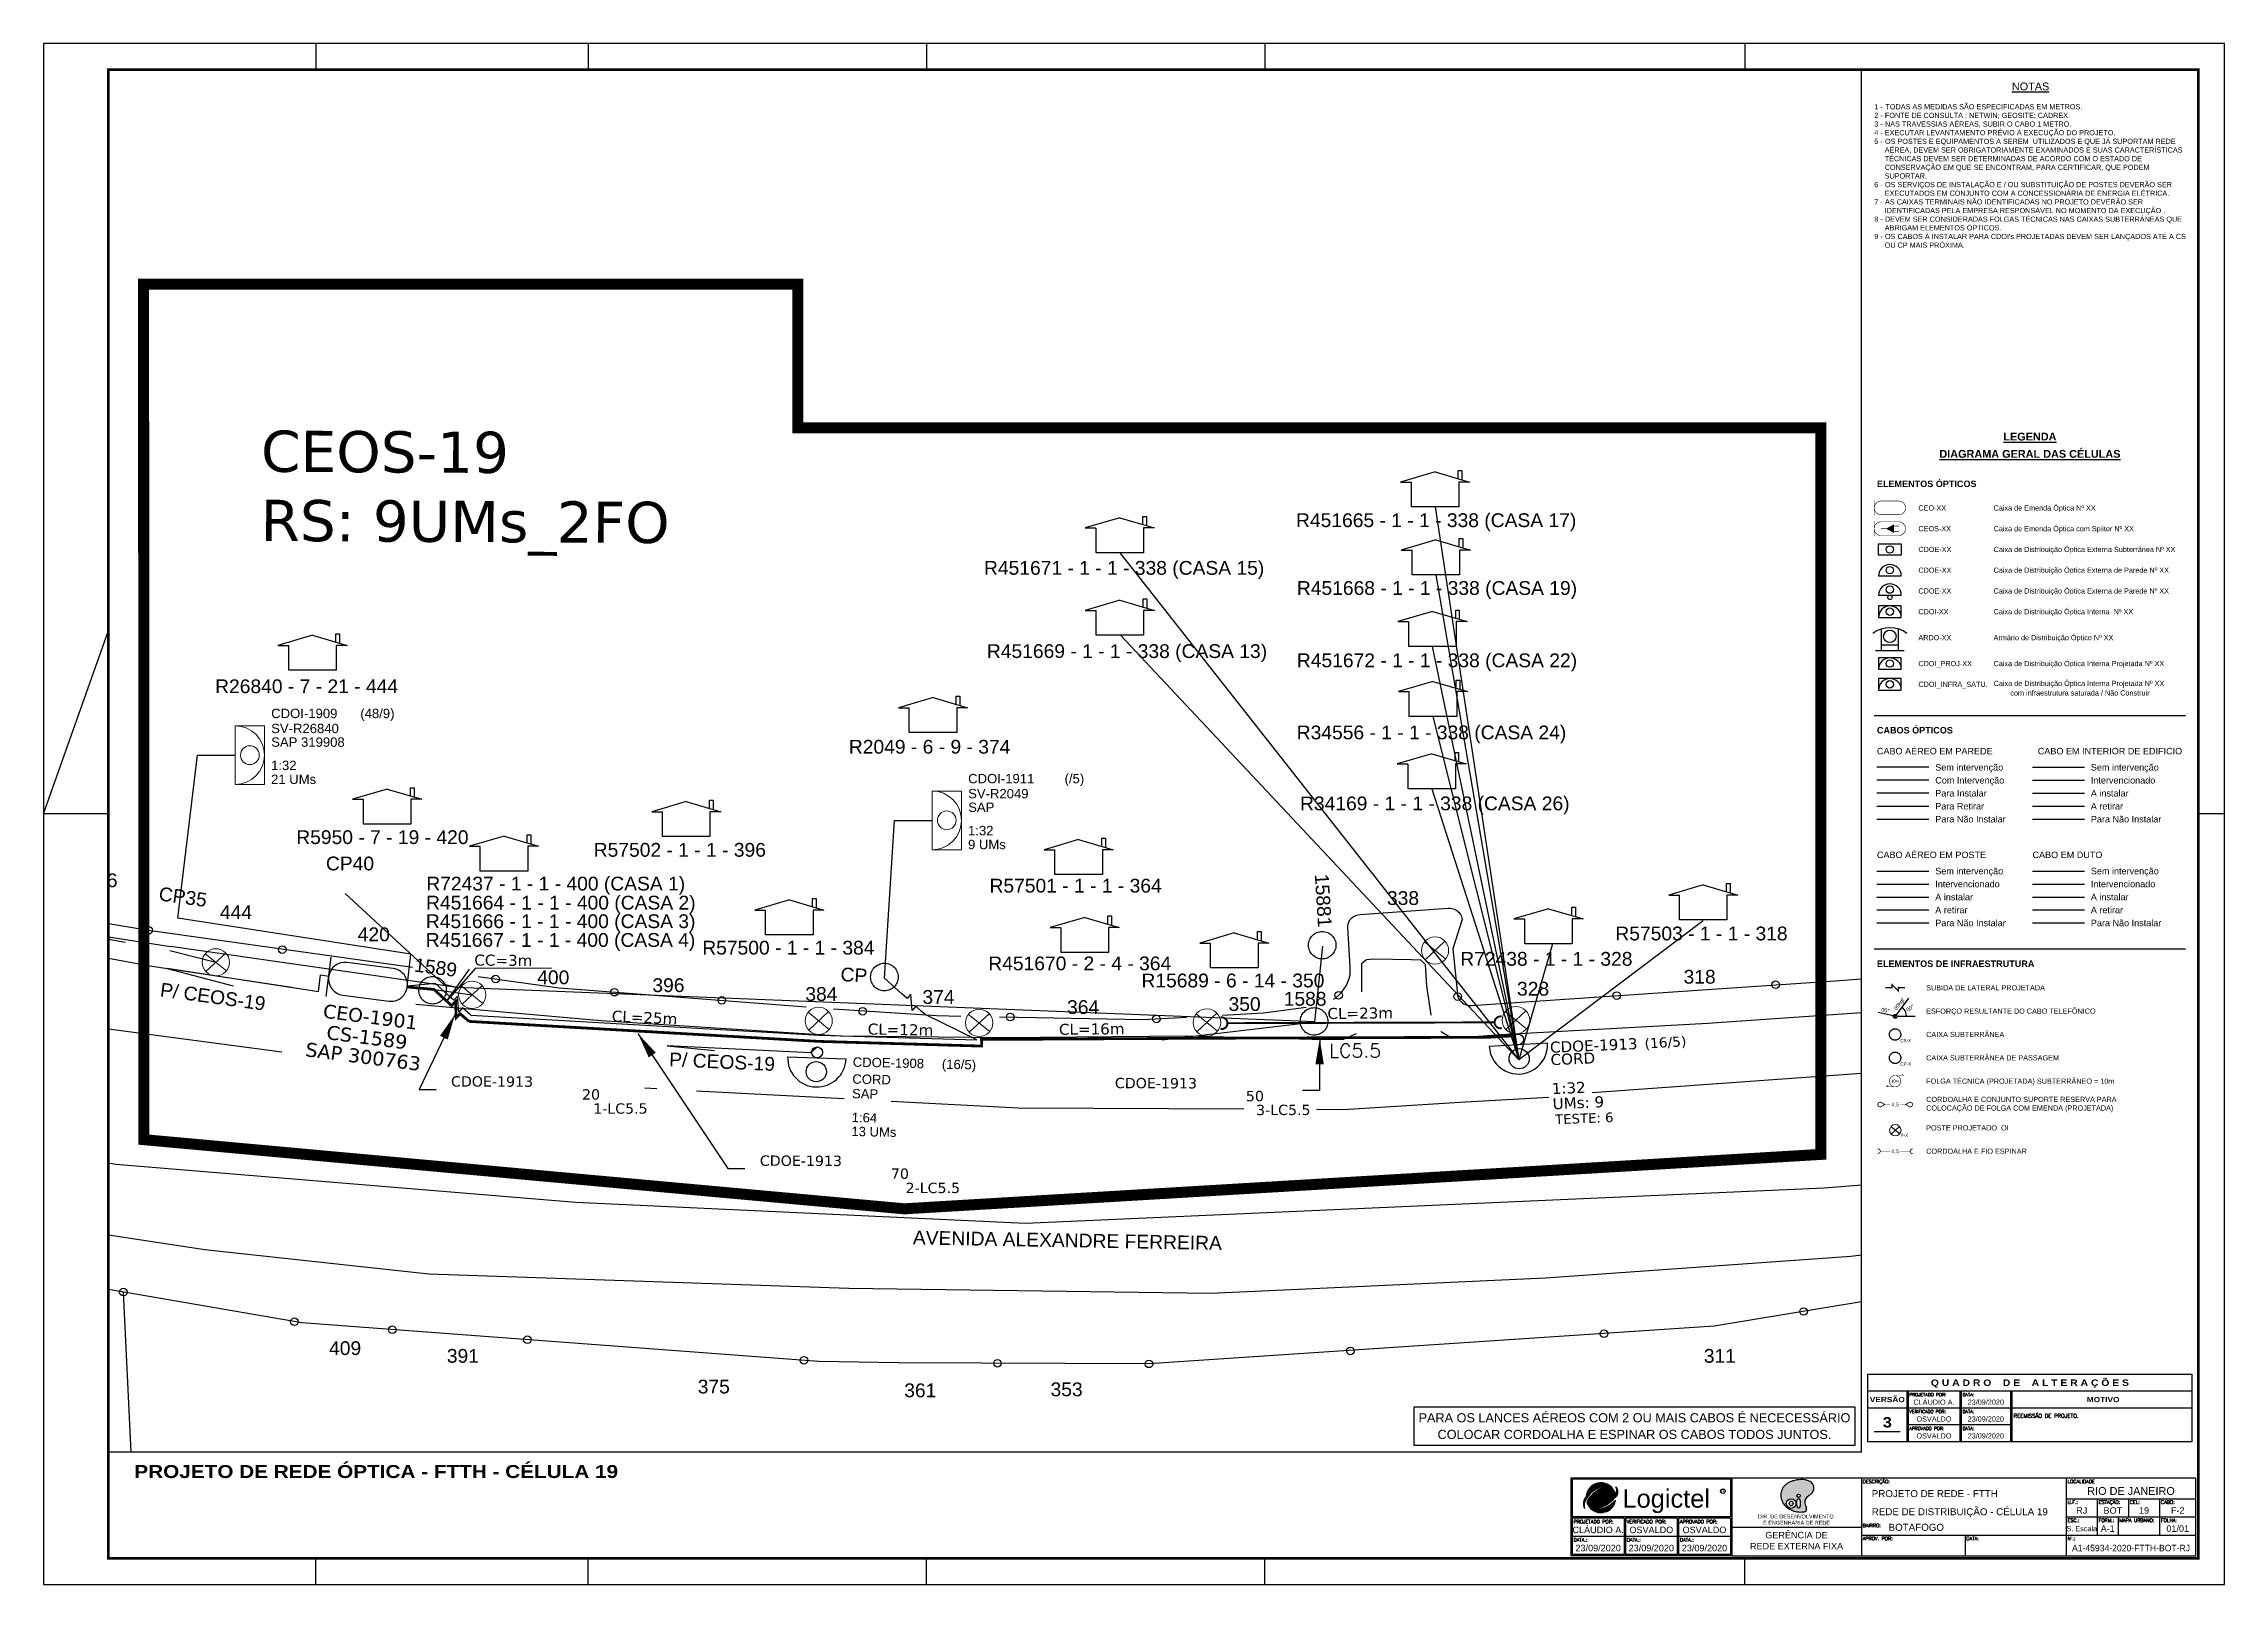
# Paper-space layout 'CT_CEOS-19' of a CAD drawing. Header units: metres. Extents: x -0.841 to 0, y 0 to 0.594.
# The model-space entities are those that its viewports show. They can reach past a viewport. Long polylines and large blocks are cut down to what shows.
import ezdxf
from ezdxf.enums import TextEntityAlignment as Align

# ---------------------------------------------------------------- set-up
doc = ezdxf.new("R2010")
doc.units = ezdxf.units.M
doc.header["$LTSCALE"] = 0.001
doc.header["$PDMODE"] = 33
doc.header["$PDSIZE"] = 0.5
for name, pattern in [('DASHED', [19.05, 12.7, -6.35]), ('DIVIDE', [1.25, 0.5, -0.25, 0, -0.25, 0, -0.25]), ('DOT', [0.25, 0, -0.25]), ('PHANTOM2', [1.25, 0.625, -0.125, 0.125, -0.125, 0.125, -0.125]), ('UG', [3e-05, 1.5e-05, -5e-06, 0, -5e-06, 0, -5e-06])]:
    doc.linetypes.add(name, pattern=pattern)
doc.layers.get('Defpoints').update_dxf_attribs({"color": 1})
for name, color, linetype in [('10.0 - Cartográfico', 252, 'Continuous'), ('10.0 - Cartográfico - Divisa', 252, 'Continuous'), ('10.1 - Número do Imóvel', 7, 'Continuous'), ('10.2 - Nome das Ruas', 252, 'Continuous'), ('10.3 - Caixas Subterrâneas', 5, 'Continuous'), ('10.7 - Imóveis (Survey)', 7, 'Continuous'), ('20.1 - CEO', 1, 'Continuous'), ('20.2 - CEOS', 1, 'Continuous'), ('20.3 - CDOE - Cordoalha', 1, 'Continuous'), ('20.3 - CDOE - Fachada', 1, 'Continuous'), ('20.3 - CDOE - Poste', 1, 'Continuous'), ('20.3 - CDOE - Subterrânea', 1, 'Continuous'), ('20.4 - CDOI', 1, 'Continuous'), ('20.5 - ARDO', 1, 'Continuous'), ('20.5-CEO', 1, 'Continuous'), ('20.8-Legenda', 1, 'Continuous'), ('30.1 - Cabo Subterrâneo', 1, 'Continuous'), ('30.2 - Cabo Aéreo - Poste', 1, 'FENCELINE1'), ('30.3 - Cabo Aéreo - Parede', 1, 'DIVIDE'), ('30.4 - Cabo em Interior do edifício', 1, 'DOT'), ('30.6 - Comprimento do cabo', 7, 'Continuous'), ('40.1 - Folga Técnica', 1, 'Continuous'), ('40.2 - Subida Lateral', 5, 'Continuous'), ('50.0 - Legenda - Célula GPON', 6, 'Continuous'), ('70.0 - Formato', 7, 'Continuous'), ('70.1 - Viewport', 7, 'Continuous'), ('CAP a instalar', 1, 'Continuous'), ('INTERV', 5, 'Continuous'), ('label_cabos', 7, 'Continuous'), ('MUB_EDIFICACOES', 7, 'Continuous'), ('Subida Lateral', 5, 'Continuous'), ('surveys', 7, 'Continuous')]:
    doc.layers.add(name, color=color, linetype=linetype)
for name, color, linetype, lineweight in [('10.4 - Postes', 1, 'Continuous', 0), ('10.4-Postes', 1, 'Continuous', 0), ('20.0 - Legenda - Elementos Ópticos', 1, 'Continuous', 0), ("20.0-LEGENDA DOS CDO'S", 1, 'Continuous', 0), ('20.1-CDO_INTERIOR', 1, 'Continuous', 0), ('20.6-CORDOALHA_SUPORTE', 7, 'Continuous', 25), ('40.3 - Cordoalha - Suporte', 7, 'Continuous', 25)]:
    doc.layers.add(name, color=color, linetype=linetype, lineweight=lineweight)
for name, color, linetype, plot in [('10.4-Postes Sem Uso', 7, 'Continuous', False), ('10.5-Traçado Subterraneo', 40, 'Continuous', False), ('30.5 - Cabo Óptico - Drop Cliente', 140, 'Continuous', False), ('Surveys Sem Uso', 9, 'Continuous', False)]:
    doc.layers.add(name, color=color, linetype=linetype, plot=plot)
doc.styles.add('ARIAL', font='arial.ttf')
doc.styles.add('HMS', font='ariblk.ttf')
doc.styles.add('NORMOGRAFO', font='arial.ttf')
doc.styles.add('ROMANS', font='romans.shx')
doc.styles.add('siredit', font='verdana.ttf')
doc.linetypes.add('FENCELINE1', pattern='A,0.25,-0.1,[133,ltypeshp.shx,S=0.1,R=0,X=-0.1,Y=0],-0.1,1', length=1.45)
doc.dimstyles.new('CL', dxfattribs={"dimtxt": 0.8, "dimasz": 2, "dimexe": 0.18, "dimexo": 0.0625, "dimgap": 0.09, "dimtad": 0, "dimdec": 0, "dimrnd": 1, "dimzin": 0, "dimdsep": 46, "dimtxsty": 'siredit', "dimblk": 'NONE', "dimcen": 0, "dimse1": 1, "dimse2": 1, "dimsd1": 1, "dimsd2": 1, "dimclrt": 7, "dimadec": 0, "dimazin": 0, "dimtfac": 1, "dimtdec": 0, "dimtofl": 0, "dimtmove": 0, "dimatfit": 3, "dimfxl": 0, "dimtolj": 1, "dimtzin": 0, "dimarcsym": 0})
doc.dimstyles.new('ISO-25', dxfattribs={"dimtxt": 2.5, "dimasz": 2.5, "dimexe": 1.25, "dimexo": 0.625, "dimtad": 1, "dimtxsty": 'Standard', "dimcen": 2.5, "dimadec": 0, "dimazin": 0, "dimtfac": 1, "dimtmove": 0, "dimatfit": 3, "dimfxl": 0, "dimarcsym": 0})

psp = doc.layouts.new('CT_CEOS-19')

# ---------------------------------------------------------------- texts
at = {"layer": '70.0 - Formato', "style": 'HMS'}
psp.add_text('PROJETO DE REDE ÓPTICA - FTTH - CÉLULA 19', height=0.005, dxfattribs=at).set_placement((-0.806, 0.041))
at = {"layer": '70.0 - Formato', "insert": (-0.135, 0.579), "char_height": 0.002, "width": 0.12, "attachment_point": 1, "style": 'ARIAL'}
psp.add_mtext("{\\H1.5x;\\W9.112;\\L     \\W1;NOTAS}\\P\\P1 -{\\W1.34446; }TODAS AS MEDIDAS SÃO ESPECIFICADAS EM METROS.\\P2 -{\\W1.05799; }FONTE DE CONSULTA : NETWIN; GEOSITE; CADREX.\\P3 -{\\W1.10369; }NAS TRAVESSIAS AÉREAS, SUBIR O CABO 1 METRO.\\P4 -{\\W0.998242; }EXECUTAR LEVANTAMENTO PRÉVIO A EXECUÇÃO DO PROJETO.\\P5 -{\\W1.10193; }OS POSTES E EQUIPAMENTOS A SEREM  UTILIZADOS E QUE JÁ SUPORTAM REDE \\P{\\W5.15289; }AÉREA, DEVEM SER OBRIGATORIAMENTE EXAMINADOS E SUAS CARACTERÍSTICAS \\P{\\W5.15289; }TÉCNICAS DEVEM SER DETERMINADAS DE ACORDO COM O ESTADO DE \\P{\\W5.15289; }CONSERVAÇÃO EM QUE SE ENCONTRAM, PARA CERTIFICAR, QUE PODEM \\P{\\W5.15289; }SUPORTAR.\\P6 -{\\W1.08787; }OS SERVIÇOS DE INSTALAÇÃO E / OU SUBSTITUIÇÃO DE POSTES DEVERÃO SER \\P{\\W5.15289; }EXECUTADOS EM CONJUNTO COM A CONCESSIONÁRIA DE ENERGIA ELÉTRICA.\\P7 -{\\W1.12302; }AS CAIXAS TERMINAIS NÃO IDENTIFICADAS NO PROJETO DEVERÃO SER \\P{\\W5.15289; }IDENTIFICADAS PELA EMPRESA RESPONSÁVEL NO MOMENTO DA EXECUÇÃO .\\P8 -{\\W1.09841; }DEVEM SER CONSIDERADAS FOLGAS TÉCNICAS NAS CAIXAS SUBTERRÁNEAS QUE \\P{\\W5.15289; }ABRIGAM ELEMENTOS ÓPTICOS.\\P9 -{\\W1.10193; }OS CABOS À INSTALAR PARA CDOI's PROJETADAS DEVEM SER LANÇADOS ATÉ A CS \\P{\\W5.15289; }OU CP MAIS PRÓXIMA.", dxfattribs=at)

msp = doc.modelspace()

# ---------------------------------------------------------------- texts
at = {"layer": '10.1 - Número do Imóvel', "color": 255, "style": 'ARIAL'}
for s, p in [('338', (-987.18, 10104.86)), ('444', (-1071.89, 10103.84)), ('420', (-1061.89, 10102.23)), ('400', (-1048.86, 10099.11)), ('396', (-1040.5, 10098.54)), ('328', (-977.74, 10098.28)), ('318', (-965.65, 10099.15)), ('384', (-1029.4, 10097.9)), ('374', (-1020.9, 10097.68)), ('364', (-1010.4, 10096.95)), ('350', (-998.68, 10097.17)), ('409', (-1063.97, 10072.2)), ('391', (-1055.42, 10071.64)), ('311', (-964.18, 10071.64)), ('375', (-1037.21, 10069.41)), ('361', (-1022.22, 10069.14)), ('353', (-1011.6, 10069.21))]:
    msp.add_text(s, height=1, dxfattribs=at).set_placement(p)
at = {"layer": '10.1 - Número do Imóvel', "color": 0, "style": 'ARIAL'}
for rotation, p in [(352.1495, (-1076.28, 10098.24)), (357.4022, (-1039.3, 10093.16))]:
    msp.add_text('P/ CEOS-19', height=1, rotation=rotation, dxfattribs=at).set_placement(p)
at = {"layer": '10.2 - Nome das Ruas', "style": 'ARIAL'}
msp.add_text('AVENIDA ALEXANDRE FERREIRA', height=1, rotation=358.9666, dxfattribs=at).set_placement((-1021.6, 10080.23))
at = {"layer": '10.3 - Caixas Subterrâneas', "style": 'ARIAL'}
msp.add_text('CP40', height=1, dxfattribs=at).set_placement((-1062.45, 10107.87), align=Align.MIDDLE_CENTER)
for s, rotation, p in [('CP35', 352.0085, (-1074.58, 10105.45)), ('15881', 273.5261, (-991.8, 10105.18)), ('1589', 352.6175, (-1056.23, 10100.33)), ('CP', 356.3089, (-1025.87, 10099.78)), ('1588', 359.9623, (-993.12, 10098.05))]:
    msp.add_text(s, height=1, rotation=rotation, dxfattribs=at).set_placement(p, align=Align.MIDDLE_CENTER)
at = {"layer": '10.7 - Imóveis (Survey)', "color": 0}
for s, style, p in [('R451665 - 1 - 1 - 338 (CASA 17)', 'NORMOGRAFO', (-993.78, 10132.28)), ('R451671 - 1 - 1 - 338 (CASA 15)', 'NORMOGRAFO', (-1016.43, 10128.82)), ('R451668 - 1 - 1 - 338 (CASA 19)', 'NORMOGRAFO', (-993.72, 10127.36)), ('R451669 - 1 - 1 - 338 (CASA 13)', 'NORMOGRAFO', (-1016.22, 10122.78)), ('R451672 - 1 - 1 - 338 (CASA 22)', 'NORMOGRAFO', (-993.72, 10122.11)), ('R26840 - 7 - 21 - 444', 'NORMOGRAFO', (-1072.24, 10120.23)), ('R2049 - 6 - 9 - 374', 'NORMOGRAFO', (-1026.24, 10115.84)), ('R34556 - 1 - 1 - 338 (CASA 24)', 'NORMOGRAFO', (-993.73, 10116.88)), ('R34169 - 1 - 1 - 338 (CASA 26)', 'NORMOGRAFO', (-993.49, 10111.73)), ('R5950 - 7 - 19 - 420', 'NORMOGRAFO', (-1066.35, 10109.28)), ('R57502 - 1 - 1 - 396', 'NORMOGRAFO', (-1044.76, 10108.36)), ('R57505 - 1 - 1 - 456', 'NORMOGRAFO', (-1091.83, 10106.15)), ('R72437 - 1 - 1 - 400 (CASA 1)', 'NORMOGRAFO', (-1056.91, 10105.91)), ('R57501 - 1 - 1 - 364', 'NORMOGRAFO', (-1016.03, 10105.76)), ('R451664 - 1 - 1 - 400 (CASA 2)', 'NORMOGRAFO', (-1056.93, 10104.53)), ('R451666 - 1 - 1 - 400 (CASA 3)', 'NORMOGRAFO', (-1056.94, 10103.18)), ('R451667 - 1 - 1 - 400 (CASA 4)', 'NORMOGRAFO', (-1056.95, 10101.82)), ('R57503 - 1 - 1 - 318', 'NORMOGRAFO', (-970.6, 10102.29)), ('R57500 - 1 - 1 - 384', 'ARIAL', (-1036.88, 10101.26)), ('R451670 - 2 - 4 - 364', 'NORMOGRAFO', (-1016.12, 10100.12)), ('R72438 - 1 - 1 - 328', 'NORMOGRAFO', (-981.86, 10100.45)), ('R15689 - 6 - 14 - 350', 'ARIAL', (-1005, 10098.88))]:
    msp.add_text(s, height=1, dxfattribs=dict(at, style=style)).set_placement(p)
at = {"layer": '10.7 - Imóveis (Survey)', "color": 1, "style": 'siredit'}
msp.add_text('(16/5)', height=0.732, rotation=3.2883, dxfattribs=at).set_placement((-968.46, 10094.44))

# ---------------------------------------------------------------- blocks, each defined once
blk = doc.blocks.new('FORMATO A1')
at = {"layer": '70.0 - Formato'}
for p, q in [((-736, 594), (-736, 584)), ((-631, 594), (-631, 584)), ((-500.5, 594), (-500.5, 584)), ((-370, 594), (-370, 584)), ((-185, 594), (-185, 584)), ((-841, 297), (-816, 367.71)), ((-816, 297), (-841, 297)), ((0, 297), (-10, 297)), ((-736, 0), (-736, 10)), ((-631, 0), (-631, 10)), ((-500.5, 0), (-500.5, 10)), ((-370, 0), (-370, 10)), ((-185, 0), (-185, 10))]:
    blk.add_line(p, q, dxfattribs=at)
blk.add_lwpolyline([(-841, 0), (0, 0), (0, 594), (-841, 594)], close=True, dxfattribs=at)
at = {"layer": '70.0 - Formato', "const_width": 1}
blk.add_lwpolyline([(-10, 584), (-10, 10), (-816, 10), (-816, 584)], close=True, dxfattribs=at)
blk = doc.blocks.new('S_LOGO_OI')
h = blk.add_hatch(color=40)
edge = h.paths.add_edge_path()
edge.add_spline(control_points=[(2.67, 0.14), (2.37, -0.08), (1.9, -0.44), (1.59, -1.2), (1.65, -1.84), (1.76, -2.38), (1.94, -2.78), (1.98, -3.16), (2, -3.51), (1.86, -3.87), (1.4, -4.02), (0.78, -4.03), (0.01, -4.06), (-0.77, -3.89), (-1.51, -3.69), (-2.32, -3.31), (-3.12, -2.73), (-3.8, -1.98), (-4.12, -1.24), (-4.3, -0.75), (-4.47, -0.06), (-4.38, 0.94), (-3.95, 2.03), (-3.28, 2.72), (-2.69, 3.14), (-2.04, 3.52), (-1.33, 3.72), (-0.77, 3.9), (0.18, 4.01), (1.18, 4.09), (2.27, 3.81), (2.89, 3.56), (3.43, 3.17), (3.65, 2.71), (3.84, 2.16), (3.83, 1.63), (3.62, 1.06), (3.34, 0.66), (3.03, 0.35), (2.78, 0.22), (2.67, 0.14)], knot_values=[0, 0, 0, 0, 1.60434, 2.417191, 3.427595, 4.282808, 4.776746, 5.304182, 5.888771, 6.258406, 6.858137, 7.79129, 8.986195, 10.124242, 11.187857, 12.242908, 13.953784, 15.414161, 16.515391, 17.349188, 17.675853, 19.552021, 21.515531, 22.568638, 23.63245, 24.621084, 25.782718, 26.745347, 27.142653, 29.870543, 31.004649, 31.921532, 32.709589, 33.801391, 34.042471, 35.192333, 35.971461, 36.628871, 37.254359, 37.836911, 37.836911, 37.836911, 37.836911], degree=3, periodic=0)
h.paths.add_polyline_path([(0.41, 0, -1), (-0.41, 0, -1)], flags=16)
edge = h.paths.add_edge_path(flags=16)
edge.add_ellipse((0.01, -1.9), major_axis=(-0.02, 1.2), ratio=0.361305, start_angle=0, end_angle=360)
h.paths.add_polyline_path([(-0.63, -1.92, -1), (-3.04, -1.92, -1)], flags=16)
edge = h.paths.add_edge_path(flags=0)
edge.add_ellipse((-1.84, -1.92), major_axis=(0, 0.619), ratio=0.758294, start_angle=0, end_angle=360)
at = {"color": 40}
for centre, radius in [((0, 0), 0.411), ((-1.84, -1.92), 1.2)]:
    blk.add_circle(centre, radius, dxfattribs=at)
blk.add_ellipse((-1.84, -1.92), major_axis=(0, 0.619), ratio=0.758294, start_param=-3.141592653589792, end_param=3.141592653589792, dxfattribs=at)
blk.add_ellipse((0.01, -1.9), major_axis=(-0.02, 1.2), ratio=0.361305, dxfattribs=at)
at = {"color": 40, "start_tangent": (-0.800898, -0.598801), "end_tangent": (-0.800898, -0.598801)}
blk.add_spline([(2.67, 0.14), (1.86, -0.64), (1.65, -1.17), (1.67, -1.87), (1.8, -2.46), (1.92, -2.78), (1.98, -3.15), (1.97, -3.55), (1.86, -3.79), (1.48, -3.97), (0.83, -4.03), (0, -4.02), (-0.79, -3.88), (-1.5, -3.67), (-2.17, -3.36), (-3.14, -2.66), (-3.81, -1.88), (-4.14, -1.18), (-4.33, -0.63), (-4.38, -0.41), (-4.32, 0.9), (-3.77, 2.16), (-3.27, 2.7), (-2.67, 3.14), (-2.06, 3.48), (-1.29, 3.74), (-0.64, 3.91), (-0.36, 3.95), (1.54, 3.97), (2.32, 3.78), (2.9, 3.52), (3.34, 3.18), (3.72, 2.52), (3.77, 2.36), (3.78, 1.56), (3.59, 1.04), (3.33, 0.67), (3.01, 0.36), (2.67, 0.14)], degree=3, dxfattribs=at)
blk = doc.blocks.new('CARIMBO_FTTH')
at = {"layer": '70.0 - Formato'}
for p, q in [((-190, 41), (-252, 41)), ((-252, 40.99), (-252, 11)), ((-251.5, 40.5), (-251.5, 26)), ((-190.5, 40.5), (-251.5, 40.5)), ((-190.5, 40.5), (-190.5, 26)), ((-140, 41), (-140, 11)), ((-61, 41), (-61, 11)), ((-190.5, 26), (-251.5, 26)), ((-251.5, 25.5), (-251.5, 11.5)), ((-231.5, 25.5), (-251.5, 25.5)), ((-231.5, 25.5), (-231.5, 11.5)), ((-211, 25.5), (-231, 25.5)), ((-231, 25.5), (-231, 11.5)), ((-211, 25.5), (-211, 11.5)), ((-210.5, 25.5), (-210.5, 11.5)), ((-190.5, 25.5), (-210.5, 25.5)), ((-190.5, 25.5), (-190.5, 11.5)), ((-61, 33), (-11, 33)), ((-61, 26), (-11, 26)), ((-49, 33), (-49, 19)), ((-41, 26), (-41, 19)), ((-37, 33), (-37, 26)), ((-25, 33), (-25, 19)), ((-231.5, 18.5), (-251.5, 18.5)), ((-211, 18.5), (-231, 18.5)), ((-190.5, 18.5), (-210.5, 18.5)), ((-190, 22), (-140, 22)), ((-140, 19), (-61, 19)), ((-100, 19), (-100, 11)), ((-61, 19), (-11, 19)), ((-190, 11), (-252, 11)), ((-231.5, 11.5), (-251.5, 11.5)), ((-211, 11.5), (-231, 11.5)), ((-190.5, 11.5), (-210.5, 11.5))]:
    blk.add_line(p, q, dxfattribs=at)
blk.add_lwpolyline([(-11, 41), (-190, 41), (-190, 11), (-11, 11)], close=True, dxfattribs=at)
at = {"layer": '70.0 - Formato', "color": 5}
blk.add_circle((-193.42, 35.93), 0.862, dxfattribs=at)
for centre, radius, start, end in [((-243.02, 31.14), 4.15, 138.8731, 206.316), ((-245.28, 32.69), 1.21, 98.92595, 194.21747), ((-237.94, 28.16), 10, 96.05872, 145.27634), ((-236.28, 26.84), 11.58, 103.56236, 148.40623), ((-245.48, 32.8), 1.32, 82.28724, 115.57828), ((-245.28, 32.69), 1.71, 82.7718, 107.68631), ((-245.28, 32.69), 1.96, 77.98073, 98.11627), ((-245.28, 32.69), 2.21, 74.21614, 91.06761), ((-245.28, 32.69), 2.46, 71.12943, 85.63965), ((-245.28, 32.69), 2.7, 68.51647, 81.23623), ((-245.28, 32.69), 2.95, 66.24868, 77.53409), ((-245.28, 32.69), 3.2, 64.24059, 74.33782), ((-245.28, 32.69), 3.45, 62.433, 71.52048), ((-245.28, 32.69), 3.7, 60.78348, 68.99523), ((-245.28, 32.69), 3.94, 59.26076, 66.70029), ((-249.66, 46.36), 18.8, 289.03257, 322.01754), ((-246.78, 44.18), 15.92, 281.7955, 319.3124), ((-245.28, 32.69), 4.19, 57.84128, 64.59031), ((-245.28, 32.69), 4.44, 56.53098, 62.63114), ((-245.28, 32.69), 4.69, 55.28748, 60.7965), ((-245.28, 32.69), 4.94, 54.05632, 59.06577), ((-245.28, 32.69), 5.18, 52.95247, 57.42255), ((-245.28, 32.69), 5.43, 51.81368, 55.85358), ((-245.28, 32.69), 5.68, 50.73829, 54.34802), ((-245.28, 32.69), 5.93, 49.69602, 52.8969), ((-245.28, 32.69), 6.18, 48.67128, 51.49271), ((-245.28, 32.69), 6.43, 47.67291, 50.12912), ((-245.28, 32.69), 6.67, 46.69463, 48.80072), ((-240.42, 33.4), 5.75, 14.04556, 92.82305), ((-245.28, 32.69), 7.91, 42.08175, 54.59364), ((-245.28, 32.69), 6.92, 45.73559, 47.50287), ((-245.28, 32.69), 7.17, 44.79771, 46.23155), ((-245.28, 32.69), 8.16, 41.19637, 52.27311), ((-245.28, 32.69), 7.42, 43.88002, 44.98324), ((-245.28, 32.69), 8.41, 38.51667, 49.86832), ((-245.28, 32.69), 7.67, 42.98029, 43.75485), ((-245.28, 32.69), 8.66, 37.61933, 47.36074), ((-245.28, 32.69), 7.91, 40.34657, 42.07999), ((-236.48, 25.82), 12.31, 93.02599, 103.02532), ((-245.28, 32.69), 8.16, 39.42527, 41.19354), ((-234.61, 25.29), 13.07, 101.10647, 109.92768), ((-245.28, 32.69), 7.91, 349.38749, 38.13745), ((-245.28, 32.69), 8.91, 36.7319, 44.72629), ((-245.28, 32.69), 8.16, 351.21745, 37.54521), ((-245.28, 32.69), 8.41, 352.96142, 36.95211), ((-245.28, 32.69), 9.15, 35.85319, 41.93242), ((-245.28, 32.69), 8.66, 354.62903, 36.35798), ((-245.28, 32.69), 8.91, 356.22849, 35.76267), ((-245.28, 32.69), 9.4, 34.98212, 38.93275), ((-245.28, 32.69), 9.15, 357.76689, 35.16603), ((-245.28, 32.69), 9.4, 359.25035, 34.5679), ((-245.28, 32.69), 9.65, 34.11768, 35.65687), ((-245.28, 32.69), 9.65, 0.6842, 33.96813), ((-245.28, 32.69), 9.9, 2.07315, 31.98748), ((-245.28, 32.69), 10.15, 3.42132, 27.69919), ((-245.28, 32.69), 10.4, 4.73239, 22.22709), ((-245.28, 32.69), 10.64, 5.98442, 12.01606), ((-236.77, 36.31), 2.46, 321.50163, 32.2059), ((-236.5, 35.72), 2.63, 312.59994, 46.45436), ((-245.28, 32.69), 10.89, 7.10461, 12.57708), ((-245.28, 32.69), 11.14, 8.46711, 14.15122), ((-245.28, 32.69), 11.39, 10.17296, 16.2532), ((-245.28, 32.69), 11.64, 12.4736, 19.75702), ((-245.28, 32.69), 11.88, 16.73843, 21.24846), ((-245.28, 32.69), 2.46, 219.75513, 228.77221), ((-245.28, 32.69), 2.21, 212.06984, 224.24529), ((-245.28, 32.69), 2.7, 226.29546, 232.85438), ((-245.28, 32.69), 2.95, 232.07791, 236.62253), ((-245.28, 32.69), 1.96, 202.51291, 219.06934), ((-245.28, 32.69), 3.2, 237.33604, 240.16542), ((-245.28, 32.69), 1.71, 189.38218, 212.90009), ((-242.74, 30.5), 4.17, 144.48319, 196.79653), ((-245.28, 32.69), 3.45, 242.22339, 243.54643), ((-245.28, 32.69), 1.46, 165.1628, 205.09296), ((-245.28, 32.69), 0.966, 116.98189, 175.69632), ((-245.28, 32.69), 4.69, 303.62137, 308.86235), ((-245.28, 32.69), 4.94, 311.19565, 317.37368), ((-240.44, 33.4), 5.74, 258.78034, 349.96536), ((-245.28, 32.69), 5.18, 317.0217, 323.59964), ((-245.28, 32.69), 5.43, 321.8309, 328.55441), ((-245.28, 32.69), 5.68, 325.95546, 332.70736), ((-245.28, 32.69), 5.93, 329.58093, 336.37854), ((-245.28, 32.69), 6.18, 332.82383, 339.61454), ((-245.28, 32.69), 6.43, 335.7631, 342.54815), ((-245.28, 32.69), 6.67, 338.45517, 345.21739), ((-245.28, 32.69), 6.92, 340.942, 347.64311), ((-245.28, 32.69), 8.16, 324.47858, 342.88604), ((-245.28, 32.69), 7.17, 343.25575, 349.89346), ((-245.28, 32.69), 8.41, 326.89867, 344.74153), ((-245.28, 32.69), 7.42, 345.42171, 351.97126), ((-245.28, 32.69), 8.66, 329.42344, 346.53252), ((-245.28, 32.69), 7.67, 347.46012, 353.86131), ((-243.84, 41.2), 12.63, 300.21657, 315.82674), ((-245.28, 32.69), 8.91, 332.07762, 348.26615), ((-245.28, 32.69), 9.15, 334.89486, 349.94865), ((-245.28, 32.69), 9.4, 337.92321, 351.58544), ((-245.28, 32.69), 9.65, 341.23623, 353.18135), ((-245.28, 32.69), 9.9, 344.95765, 354.74066), ((-245.28, 32.69), 10.15, 349.32924, 356.26718), ((-245.28, 32.69), 10.4, 354.97934, 357.76436)]:
    blk.add_arc(centre, radius, start, end, dxfattribs=at)
at = {"layer": '70.0 - Formato', "color": 140}
for centre, radius, start, end in [((-240.42, 33.4), 5.75, 148.98494, 175.25702), ((-245.28, 32.69), 2.46, 85.76565, 105.03974), ((-245.28, 32.69), 2.7, 81.3448, 101.6508), ((-245.28, 32.69), 2.95, 77.62943, 98.59797), ((-245.28, 32.69), 3.2, 74.42267, 95.79516), ((-245.28, 32.69), 3.45, 71.59676, 93.18231), ((-245.28, 32.69), 2.21, 268.00945, 52.49188), ((-245.28, 32.69), 2.46, 271.66038, 51.7312), ((-245.28, 32.69), 2.7, 274.91661, 51.00898), ((-245.28, 32.69), 2.95, 277.88715, 50.31532), ((-245.28, 32.69), 3.2, 280.64568, 49.64341), ((-245.28, 32.69), 3.45, 283.24412, 48.98835), ((-234.61, 25.29), 13.07, 129.11022, 136.64861), ((-240.73, 33.07), 5.3, 209.19566, 227.76383)]:
    blk.add_arc(centre, radius, start, end, dxfattribs=at)
at = {"layer": '70.0 - Formato', "color": 4}
for centre, radius, start, end in [((-245.48, 32.8), 1.32, 117.18456, 120.02506), ((-245.28, 32.69), 1.71, 109.02661, 118.95243), ((-245.28, 32.69), 1.96, 98.30485, 113.41588), ((-245.28, 32.69), 2.21, 91.21808, 108.8936), ((-234.61, 25.29), 13.07, 136.72516, 149.72851), ((-245.28, 32.69), 1.21, 243.43363, 56.39847), ((-245.28, 32.69), 1.46, 252.3064, 55.20363), ((-245.28, 32.69), 1.71, 258.73162, 54.19665), ((-245.28, 32.69), 1.96, 263.79405, 53.30587), ((-240.73, 33.07), 5.3, 193.01014, 209.09156), ((-245.28, 32.69), 0.966, 232.59436, 57.9267), ((-245.28, 32.69), 0.718, 230.38476, 60.13629), ((-245.28, 32.69), 0.47, 226.40042, 64.12064), ((-245.28, 32.69), 0.222, 214.39803, 76.12302)]:
    blk.add_arc(centre, radius, start, end, dxfattribs=at)
at = {"layer": '70.0 - Formato', "color": 150}
for centre, radius, start, end in [((-240.42, 33.4), 5.75, 124.82176, 148.69363), ((-245.28, 32.69), 3.7, 69.06432, 90.716), ((-245.28, 32.69), 3.94, 66.76326, 88.36385), ((-245.28, 32.69), 4.19, 64.64798, 86.10106), ((-245.28, 32.69), 4.44, 62.68415, 83.90814), ((-245.28, 32.69), 4.69, 60.84536, 81.76941), ((-245.28, 32.69), 4.94, 59.11093, 79.67196), ((-245.28, 32.69), 3.7, 285.72041, 48.34657), ((-245.28, 32.69), 5.18, 57.46437, 77.6049), ((-245.28, 32.69), 3.94, 288.10312, 47.71538), ((-245.28, 32.69), 5.43, 55.89236, 75.5588), ((-245.28, 32.69), 4.19, 290.41444, 47.09269), ((-245.28, 32.69), 4.44, 292.67205, 46.47691), ((-236.48, 25.82), 12.31, 114.67771, 122.93533), ((-234.61, 25.29), 13.07, 120.23021, 128.99456), ((-245.28, 32.69), 4.44, 56.14245, 56.49369), ((-245.28, 32.69), 4.69, 54.68329, 55.24821), ((-245.28, 32.69), 4.94, 53.30833, 54.02573), ((-245.28, 32.69), 4.69, 308.95332, 45.86672), ((-245.28, 32.69), 5.18, 52.00473, 52.86236), ((-245.28, 32.69), 5.43, 50.76208, 51.73729), ((-245.28, 32.69), 4.94, 317.46455, 45.2611), ((-245.28, 32.69), 5.18, 323.61274, 44.65918), ((-245.28, 32.69), 5.43, 328.58971, 44.06027), ((-240.73, 33.07), 5.3, 227.96961, 237.90423), ((-243.84, 41.2), 12.63, 271.35467, 286.40042), ((-240.44, 33.4), 5.74, 237.21606, 258.63121), ((-245.28, 32.69), 4.69, 294.82819, 299.24464), ((-245.28, 32.69), 4.94, 296.93676, 305.02573), ((-245.28, 32.69), 5.18, 299.01452, 309.88709), ((-245.28, 32.69), 5.43, 301.07099, 314.10912), ((-245.28, 32.69), 5.68, 303.11464, 317.8567), ((-245.28, 32.69), 5.93, 305.15316, 321.23671)]:
    blk.add_arc(centre, radius, start, end, dxfattribs=at)
at = {"layer": '70.0 - Formato', "color": 160}
for centre, radius, start, end in [((-240.42, 33.4), 5.75, 93.34911, 124.54914), ((-245.28, 32.69), 5.68, 54.38402, 73.52533), ((-245.28, 32.69), 5.93, 52.93033, 71.49687), ((-245.28, 32.69), 6.18, 51.52376, 69.46629), ((-245.28, 32.69), 6.43, 50.15796, 67.42673), ((-245.28, 32.69), 6.67, 48.82748, 65.37136), ((-245.28, 32.69), 6.92, 47.52769, 63.29318), ((-245.28, 32.69), 7.17, 46.25454, 61.18482), ((-245.28, 32.69), 5.68, 49.57183, 50.70419), ((-236.48, 25.82), 12.31, 103.18607, 114.61923), ((-245.28, 32.69), 7.42, 45.0045, 59.03829), ((-245.28, 32.69), 5.93, 48.42692, 49.64752), ((-245.28, 32.69), 6.18, 47.32144, 48.63493), ((-234.61, 25.29), 13.07, 110.0066, 120.09844), ((-245.28, 32.69), 5.68, 332.78353, 43.46375), ((-245.28, 32.69), 7.67, 43.77447, 56.84465), ((-245.28, 32.69), 6.43, 46.25039, 47.64592), ((-245.28, 32.69), 5.93, 336.44189, 42.86913), ((-245.28, 32.69), 6.67, 45.20952, 46.68949), ((-245.28, 32.69), 6.18, 339.69828, 42.27597), ((-245.28, 32.69), 6.43, 342.61239, 41.68387), ((-245.28, 32.69), 6.92, 44.19522, 45.73293), ((-245.28, 32.69), 6.67, 345.24776, 41.09253), ((-245.28, 32.69), 7.17, 43.20433, 44.79555), ((-245.28, 32.69), 6.92, 347.6752, 40.50162), ((-245.28, 32.69), 7.42, 42.23413, 43.87897), ((-245.28, 32.69), 7.17, 349.92412, 39.91089), ((-245.28, 32.69), 7.67, 41.28224, 42.9791), ((-245.28, 32.69), 7.42, 352.04811, 39.3201), ((-245.28, 32.69), 7.67, 354.01904, 38.72902), ((-245.28, 32.69), 6.18, 307.19376, 324.32315), ((-245.28, 32.69), 6.43, 309.24341, 327.16973), ((-245.28, 32.69), 6.67, 311.30902, 329.81683), ((-245.28, 32.69), 6.92, 313.39768, 332.29569), ((-243.84, 41.2), 12.63, 286.44165, 300.06937), ((-245.28, 32.69), 7.17, 315.51688, 334.63102), ((-245.28, 32.69), 7.42, 317.67474, 336.84274), ((-245.28, 32.69), 7.67, 319.88035, 338.94715), ((-245.28, 32.69), 7.91, 322.14417, 340.9578)]:
    blk.add_arc(centre, radius, start, end, dxfattribs=at)
at = {"layer": '70.0 - Formato', "color": 0, "xscale": 1.55, "yscale": 1.55, "zscale": 1.55}
blk.add_blockref('S_LOGO_OI', (-164.23, 34.15), dxfattribs=at)
at = {"layer": '70.0 - Formato', "color": 5, "linetype": 'DASHED', "style": 'NORMOGRAFO'}
blk.add_text('Logictel', height=7.018, dxfattribs=at).set_placement((-232.14, 29.57))
at = {"layer": '70.0 - Formato', "color": 5, "linetype": 'DASHED'}
blk.add_text('R', height=1.12, dxfattribs=at).set_placement((-193.42, 35.93), align=Align.MIDDLE_CENTER)
at = {"layer": '70.0 - Formato', "style": 'ROMANS'}
for s, p in [('DESCRIÇÃO:', (-139.5, 38.99)), ('LOCALIDADE', (-60.5, 39)), ('U.F.:', (-60.5, 31)), ('ESC.:', (-60.5, 24)), ('ESTAÇÃO:', (-48.5, 31)), ('FORM.:', (-48.5, 24)), ('MAPA URBANO:', (-40.5, 24)), ('CEL:', (-36.5, 31)), ('CABO:', (-24.5, 31)), ('FOLHA:', (-24.5, 24)), ('PROJETADO POR:', (-251, 23.5)), ('DATA.:', (-251, 16.5)), ('VERIFICADO POR:', (-230.5, 23.5)), ('DATA.:', (-230.5, 16.5)), ('APROVADO POR:', (-210, 23.5)), ('DATA.:', (-210, 16.5)), ('APROV. POR:', (-139.5, 17)), ('BAIRRO:', (-139.5, 22)), ('DATA:', (-99.5, 17)), ('Nº.:', (-60.5, 17))]:
    blk.add_text(s, height=1.35, dxfattribs=at).set_placement(p)
at = {"layer": '70.0 - Formato', "style": 'NORMOGRAFO'}
for s, p in [('DIR. DE DESENVOLVIMENTO ', (-165, 25.4)), ('E ENGENHARIA DE REDE', (-165, 23))]:
    blk.add_text(s, height=1.5, dxfattribs=at).set_placement(p, align=Align.CENTER)
blk.add_text('GERÊNCIA DE', height=2.5, dxfattribs=at).set_placement((-165, 17), align=Align.BOTTOM_CENTER)
blk.add_text('REDE EXTERNA FIXA', height=2.5, dxfattribs=at).set_placement((-165, 16), align=Align.TOP_CENTER)
at = {"layer": '70.0 - Formato', "color": 7, "style": 'NORMOGRAFO', "flags": 8}
for tag, p in [('TITULO_1', (-136, 35)), ('TITULO_2', (-136, 28)), ('BAIRRO', (-129.5, 22))]:
    blk.add_attdef(tag, text='', height=2.7, dxfattribs=at).set_placement(p, align=Align.MIDDLE_LEFT)
for tag, height, p in [('LOCALIDADE', 3, (-36, 36)), ('UF', 2.5, (-55, 28.5)), ('SIGLA', 2.5, (-43, 28.5)), ('CELULA', 2.5, (-31, 28.5)), ('CABO', 2.5, (-18, 28.5)), ('PROJETISTA', 2.5, (-241.5, 21)), ('VERIFICADOR', 2.5, (-221, 21)), ('APROVACAO', 2.5, (-200.5, 21)), ('ESC', 2, (-55, 21.5)), ('FORMATO', 2.5, (-45, 21.5)), ('MUB', 2.5, (-33, 21.5)), ('FOLHA', 2.5, (-18, 21.5)), ('DATA_PROJ', 2.5, (-241.5, 14)), ('DATA_VERIF', 2.5, (-221, 14)), ('DATA_APROV', 2.5, (-200.5, 14))]:
    blk.add_attdef(tag, text='', height=height, dxfattribs=at).set_placement(p, align=Align.MIDDLE_CENTER)
at = {"layer": '70.0 - Formato', "color": 7, "style": 'NORMOGRAFO', "width": 0.95, "flags": 8}
blk.add_attdef('DESENHO', text='', height=2.5, dxfattribs=at).set_placement((-36, 14), align=Align.MIDDLE_CENTER)
blk = doc.blocks.new('QUADRO_REV')
at = {"layer": '70.0 - Formato'}
for p, q in [((-12.5, 74.5), (-137.5, 74.5)), ((-137.5, 68), (-12.5, 68)), ((-122.5, 74.5), (-122.5, 55)), ((-122, 74.5), (-122, 55)), ((-102, 74.5), (-102, 55)), ((-101.5, 74.5), (-101.5, 55)), ((-82.5, 74.5), (-82.5, 55)), ((-82, 74.5), (-82, 55)), ((-102, 61.5), (-122, 61.5)), ((-82.49, 61.5), (-101.5, 61.5))]:
    blk.add_line(p, q, dxfattribs=at)
at = {"layer": '70.0 - Formato', "color": 7}
blk.add_line((-135, 59), (-125, 59), dxfattribs=at)
at = {"layer": '70.0 - Formato'}
blk.add_lwpolyline([(-137.5, 55), (-137.5, 81), (-12.5, 81), (-12.5, 55)], close=True, dxfattribs=at)
at = {"layer": '70.0 - Formato', "color": 0}
blk.add_lwpolyline([(-82, 68), (-12.5, 68), (-12.5, 55), (-82, 55)], close=True, dxfattribs=at)
at = {"layer": '70.0 - Formato', "style": 'HMS'}
for s, height, p in [('Q U A D R O    D E    A L T E R A Ç Õ E S', 2.5, (-75, 77.75)), ('VERSÃO', 2, (-130, 71.25)), ('MOTIVO', 2, (-46.75, 71.25))]:
    blk.add_text(s, height=height, dxfattribs=at).set_placement(p, align=Align.MIDDLE_CENTER)
at = {"layer": '70.0 - Formato', "style": 'ROMANS'}
for s, p in [('PROJETADO POR:', (-121.5, 72.5)), ('DATA:', (-101, 72.5)), ('VERIFICADO POR:', (-121.5, 66)), ('APROVADO POR:', (-121.5, 59.5)), ('DATA:', (-101, 66)), ('DATA:', (-101, 59.5))]:
    blk.add_text(s, height=1.25, dxfattribs=at).set_placement(p)
at = {"layer": '70.0 - Formato', "color": 7, "style": 'NORMOGRAFO', "flags": 8}
for tag, p in [('PROJETISTA', (-112, 70.25)), ('DATA_PROJ', (-92, 70.25)), ('VERIFICADOR', (-112, 63.75)), ('DATA_VERIF', (-92, 63.75)), ('APROVACAO', (-112, 57.25)), ('DATA_APROV', (-92, 57.25))]:
    blk.add_attdef(tag, text='', height=2, dxfattribs=at).set_placement(p, align=Align.MIDDLE_CENTER)
at = {"layer": '70.0 - Formato', "style": 'HMS', "flags": 8}
blk.add_attdef('VERSAO', text='', height=4, dxfattribs=at).set_placement((-130, 62.5), align=Align.MIDDLE_CENTER)
at = {"layer": '70.0 - Formato', "style": 'ROMANS', "flags": 8}
blk.add_attdef('MOTIVO_001', (-81.29, 64.21), '', height=1.5, dxfattribs=at)
blk = doc.blocks.new('S_CEO')
at = {"color": 0, "const_width": 0.1}
blk.add_lwpolyline([(2.75, -1.35), (2.75, 0, 0.414214), (1.55, 1.2), (-1.55, 1.2, 1), (-1.55, -1.2), (1.55, -1.2, 0.414214), (2.75, 0), (2.75, 1.35)], format="xyb", dxfattribs=at)
blk = doc.blocks.new('S_CEOS')
at = {"color": 0, "const_width": 0.1}
blk.add_lwpolyline([(2.75, -1.35), (2.75, 0, 0.414214), (1.55, 1.2), (-1.55, 1.2, 1), (-1.55, -1.2), (1.55, -1.2, 0.414214), (2.75, 0), (2.75, 1.35)], format="xyb", dxfattribs=at)
for points in [[(-0.7, 0.45), (-1.6, 0.45)], [(-0.7, 0), (1.55, 0)], [(-0.7, -0.45), (-1.6, -0.45)]]:
    blk.add_lwpolyline(points, dxfattribs=at)
at = {"color": 0}
blk.add_lwpolyline([(0.7, 0, 0, 1.5, 0), (-0.7, 0, 1.47, 1.47, 0)], format="xyseb", dxfattribs=at)
blk = doc.blocks.new('S_CDOE_F')
at = {"color": 0}
blk.add_lwpolyline([(-2, 0), (2, 0, 1)], format="xyb", close=True, dxfattribs=at)
blk.add_circle((0, 1), 0.65, dxfattribs=at)
blk = doc.blocks.new('S_CDOE_P')
at = {"color": 0}
blk.add_lwpolyline([(-2, 0.375), (2, 0.375, 1)], format="xyb", close=True, dxfattribs=at)
for centre, radius in [((0, 1.375), 0.65), ((0, 1.375), 0.65), ((0, 0), 0.375)]:
    blk.add_circle(centre, radius, dxfattribs=at)
blk = doc.blocks.new('S_CDOE_S')
at = {"color": 0}
blk.add_lwpolyline([(-1, 2), (1, 2), (1, -2), (-1, -2)], close=True, dxfattribs=at)
blk.add_circle((0, 0), 0.65, dxfattribs=at)
blk = doc.blocks.new('S_CDOI')
at = {"color": 0}
blk.add_lwpolyline([(-2, -1), (2, -1), (2, 1), (-2, 1)], close=True, dxfattribs=at)
blk.add_circle((0, 0), 0.65, dxfattribs=at)
blk.add_arc((0, -1), 2, 0, 180, dxfattribs=at)
blk = doc.blocks.new('S_ARDO')
for p, q in [((-1.5, 1), (1.5, 1)), ((-2.5, 0), (2.5, 0))]:
    blk.add_line(p, q)
at = {"color": 0}
blk.add_lwpolyline([(-1.5, 3.77), (-1.5, 0), (1.5, 0), (1.5, 3.77)], dxfattribs=at)
blk.add_circle((0, 2.5), 1.1, dxfattribs=at)
blk.add_arc((0, -1), 5, 53.1301, 126.8699, dxfattribs=at)
blk = doc.blocks.new('MHMX')
at = {"layer": '10.3 - Caixas Subterrâneas', "linetype": 'PHANTOM2'}
blk.add_circle((0, 0), 1, dxfattribs=at)
blk = doc.blocks.new('S_FOLGA')
at = {"color": 0, "const_width": 0.1}
for points in [[(0, 1, -1), (0, -1), (-1.5, -1), (-1.2, -0.7)], [(0, -1, -1), (0, 1), (1.5, 1), (1.2, 1.3)]]:
    blk.add_lwpolyline(points, format="xyb", dxfattribs=at)
blk = doc.blocks.new('POLE_POLE')
at = {"layer": '10.4 - Postes', "linetype": 'PHANTOM2', "ltscale": 0.8}
for points in [[(-0.78, 0.63), (0.78, -0.63)], [(0.73, 0.68), (-0.73, -0.68)]]:
    blk.add_lwpolyline(points, dxfattribs=at)
at = {"layer": '10.4 - Postes'}
blk.add_circle((0, 0), 1, dxfattribs=at)
blk = doc.blocks.new('S_ESPINAR')
at = {"const_width": 0.15}
blk.add_lwpolyline([(0.18, 0.39, -1.732051), (0.18, -0.39), (-0.5, 0)], format="xyb", close=True, dxfattribs=at)
blk = doc.blocks.new('S_SUPORTE')
at = {"color": 0, "const_width": 0.1}
blk.add_lwpolyline([(0, 0), (-1, 0)], dxfattribs=at)
at = {"color": 0}
blk.add_lwpolyline([(0.52, 0.4, 0.15, 0.15, 1.175638), (0.48, -0.45, 0.139, 0.139, 0)], format="xyseb", dxfattribs=at)
blk = doc.blocks.new('LEGENDA')
at = {"layer": '30.1 - Cabo Subterrâneo', "color": 7, "ltscale": 5}
blk.add_line((-74, 275), (-54, 275), dxfattribs=at)
at = {"layer": '30.1 - Cabo Subterrâneo', "color": 5, "ltscale": 5}
blk.add_line((-74, 270), (-54, 270), dxfattribs=at)
at = {"layer": '30.1 - Cabo Subterrâneo', "color": 1, "ltscale": 5}
blk.add_line((-74, 265), (-54, 265), dxfattribs=at)
at = {"layer": '30.1 - Cabo Subterrâneo', "color": 3, "ltscale": 5}
blk.add_line((-74, 260), (-54, 260), dxfattribs=at)
at = {"layer": '30.1 - Cabo Subterrâneo', "color": 6, "ltscale": 5}
blk.add_line((-74, 255), (-54, 255), dxfattribs=at)
at = {"layer": '30.2 - Cabo Aéreo - Poste', "color": 7, "ltscale": 5}
blk.add_line((-134, 275), (-114, 275), dxfattribs=at)
at = {"layer": '30.2 - Cabo Aéreo - Poste', "color": 5, "ltscale": 5}
blk.add_line((-134, 270), (-114, 270), dxfattribs=at)
at = {"layer": '30.2 - Cabo Aéreo - Poste', "color": 1, "ltscale": 5}
blk.add_line((-134, 265), (-114, 265), dxfattribs=at)
at = {"layer": '30.2 - Cabo Aéreo - Poste', "color": 3, "ltscale": 5}
blk.add_line((-134, 260), (-114, 260), dxfattribs=at)
at = {"layer": '30.2 - Cabo Aéreo - Poste', "color": 6, "ltscale": 5}
blk.add_line((-134, 255), (-114, 255), dxfattribs=at)
at = {"layer": '30.3 - Cabo Aéreo - Parede', "color": 7, "ltscale": 5}
blk.add_lwpolyline([(-114, 315), (-134, 315)], dxfattribs=at)
at = {"layer": '30.3 - Cabo Aéreo - Parede', "color": 5, "ltscale": 5}
blk.add_lwpolyline([(-114, 310), (-134, 310)], dxfattribs=at)
at = {"layer": '30.3 - Cabo Aéreo - Parede', "color": 1, "ltscale": 5}
blk.add_lwpolyline([(-114, 305), (-134, 305)], dxfattribs=at)
at = {"layer": '30.3 - Cabo Aéreo - Parede', "color": 3, "ltscale": 5}
blk.add_lwpolyline([(-134, 300), (-114, 300)], dxfattribs=at)
at = {"layer": '30.3 - Cabo Aéreo - Parede', "color": 6, "ltscale": 5}
blk.add_lwpolyline([(-134, 295), (-114, 295)], dxfattribs=at)
at = {"layer": '30.4 - Cabo em Interior do edifício', "color": 7, "ltscale": 5}
blk.add_line((-74, 315), (-54, 315), dxfattribs=at)
at = {"layer": '30.4 - Cabo em Interior do edifício', "color": 5, "ltscale": 5}
blk.add_line((-74, 310), (-54, 310), dxfattribs=at)
at = {"layer": '30.4 - Cabo em Interior do edifício', "color": 1, "ltscale": 5}
blk.add_line((-74, 305), (-54, 305), dxfattribs=at)
at = {"layer": '30.4 - Cabo em Interior do edifício', "color": 3, "ltscale": 5}
blk.add_line((-74, 300), (-54, 300), dxfattribs=at)
at = {"layer": '30.4 - Cabo em Interior do edifício', "color": 6, "ltscale": 5}
blk.add_line((-74, 295), (-54, 295), dxfattribs=at)
at = {"layer": '40.2 - Subida Lateral', "const_width": 0.5}
blk.add_lwpolyline([(-123.21, 230), (-125.71, 230), (-125.71, 228.75), (-128.21, 231.25), (-128.21, 230), (-130.71, 230)], dxfattribs=at)
at = {"layer": '40.3 - Cordoalha - Suporte'}
for points, const_width in [([(-128.95, 185), (-131.45, 185)], 0.15), ([(-124.95, 185), (-122.45, 185)], 0.15), ([(-128.95, 167), (-132.2, 167)], 0.2), ([(-124.95, 167), (-121.7, 167)], 0.2)]:
    blk.add_lwpolyline(points, dxfattribs=dict(at, const_width=const_width))
at = {"layer": '70.0 - Formato'}
for p, q in [((-135, 335), (-15, 335)), ((-135, 245), (-15, 245))]:
    blk.add_line(p, q, dxfattribs=at)
at = {"layer": '70.0 - Formato', "color": 1}
for p, q in [((-127.69, 219.17), (-133.54, 220.53)), ((-127.49, 219.53), (-126.43, 218.48)), ((-126.43, 219.53), (-127.49, 218.47)), ((-126.51, 219.6), (-121.68, 225.98)), ((-126.21, 219), (-119.21, 219))]:
    blk.add_line(p, q, dxfattribs=at)
blk.add_circle((-126.96, 219), 0.75, dxfattribs=at)
at = {"layer": '70.0 - Formato', "color": 7}
blk.add_arc((-126.96, 219), 4.41, 359.96378, 52.8766, dxfattribs=at)
at = {"color": 0}
for name, p, xscale, yscale, zscale in [('S_ESPINAR', (-131.95, 185), -2, -2, -2), ('S_ESPINAR', (-121.95, 185), 2, 2, 2), ('S_SUPORTE', (-132.7, 167), -2, -2, -2), ('S_SUPORTE', (-121.2, 167), 2, 2, 2)]:
    blk.add_blockref(name, p, dxfattribs=dict(at, xscale=xscale, yscale=yscale, zscale=zscale))
at = {"xscale": 2.2, "yscale": 2.2, "zscale": 2.2}
blk.add_blockref('POLE_POLE', (-126.91, 175.08), dxfattribs=at)
at = {"layer": '10.3 - Caixas Subterrâneas', "xscale": 2.2, "yscale": 2.2, "zscale": 2.2}
for p in [(-127, 212), (-127, 203)]:
    blk.add_blockref('MHMX', p, dxfattribs=at)
at = {"layer": '20.1 - CEO', "xscale": -2.2, "yscale": -2.2, "zscale": -2.2}
blk.add_blockref('S_CEO', (-129, 415), dxfattribs=at)
at = {"layer": '20.2 - CEOS', "xscale": 2.2, "yscale": 2.2, "zscale": 2.2, "rotation": 180}
blk.add_blockref('S_CEOS', (-129, 407), dxfattribs=at)
at = {"layer": '20.3 - CDOE - Fachada', "xscale": 2.2, "yscale": 2.2, "zscale": 2.2}
blk.add_blockref('S_CDOE_F', (-129, 388.8), dxfattribs=at)
at = {"layer": '20.3 - CDOE - Poste', "xscale": 2.2, "yscale": 2.2, "zscale": 2.2}
blk.add_blockref('S_CDOE_P', (-129, 380.48), dxfattribs=at)
at = {"layer": '20.3 - CDOE - Subterrânea', "xscale": 2.2, "yscale": 2.2, "zscale": 2.2, "rotation": 270}
blk.add_blockref('S_CDOE_S', (-129, 399), dxfattribs=at)
at = {"layer": '20.4 - CDOI', "xscale": 2.2, "yscale": 2.2, "zscale": 2.2}
blk.add_blockref('S_CDOI', (-129, 375), dxfattribs=at)
at = {"layer": '20.4 - CDOI', "color": 8, "xscale": 2.2, "yscale": 2.2, "zscale": 2.2}
blk.add_blockref('S_CDOI', (-129, 355), dxfattribs=at)
at = {"layer": '20.4 - CDOI', "color": 6, "xscale": 2.2, "yscale": 2.2, "zscale": 2.2}
blk.add_blockref('S_CDOI', (-129, 347), dxfattribs=at)
at = {"layer": '20.5 - ARDO', "xscale": 2.2, "yscale": 2.2, "zscale": 2.2}
blk.add_blockref('S_ARDO', (-129, 360), dxfattribs=at)
at = {"layer": '40.1 - Folga Técnica', "xscale": 2.2, "yscale": 2.2, "zscale": 2.2}
blk.add_blockref('S_FOLGA', (-127, 194), dxfattribs=at)
at = {"style": 'ARIAL'}
blk.add_text('SUBIDA DE LATERAL PROJETADA ', height=2, dxfattribs=at).set_placement((-115, 230), align=Align.MIDDLE_LEFT)
at = {"color": 1, "style": 'ARIAL'}
blk.add_text('P-X', height=1.25, dxfattribs=at).set_placement((-124.91, 172.5))
at = {"layer": '10.3 - Caixas Subterrâneas', "color": 5, "style": 'ARIAL'}
for s, p in [('CS-X', (-124.96, 209)), ('CP-X', (-124.96, 200))]:
    blk.add_text(s, height=1.25, dxfattribs=at).set_placement(p)
at = {"layer": '40.1 - Folga Técnica', "style": 'ARIAL'}
blk.add_text('10m', height=1.15, dxfattribs=at).set_placement((-126.96, 194), align=Align.MIDDLE_CENTER)
at = {"layer": '40.3 - Cordoalha - Suporte', "style": 'ARIAL'}
for p in [(-126.95, 185), (-126.95, 167)]:
    blk.add_text('4,5', height=1.5, dxfattribs=at).set_placement(p, align=Align.MIDDLE_CENTER)
at = {"layer": '70.0 - Formato', "style": 'ARIAL'}
for s, height, p in [('CEO-XX', 2, (-118, 415)), ('Caixa de Emenda Óptica Nº XX ', 2, (-89, 415)), ('CEOS-XX', 2, (-118, 407)), ('Caixa de Emenda Óptica com Spliter Nº XX ', 2, (-89, 407)), ('CDOE-XX', 2, (-118, 399)), ('Caixa de Distribuição Óptica Externa Subterrânea Nº XX ', 2, (-89, 399)), ('CDOE-XX', 2, (-118, 391)), ('Caixa de Distribuição Óptica Externa de Parede Nº XX', 2, (-89, 391)), ('CDOE-XX', 2, (-118, 383)), ('Caixa de Distribuição Óptica Externa de Parede Nº XX', 2, (-89, 383)), ('CDOI-XX', 2, (-118, 375)), ('Caixa de Distribuição Óptica Interna  Nº XX', 2, (-89, 375)), ('ARDO-XX', 2, (-118, 365)), ('Armário de Distribuição Óptico Nº XX', 2, (-89, 365)), ('CDOI_PROJ-XX ', 2, (-118, 355)), ('Caixa de Distribuição Óptica Interna Projetada Nº XX ', 2, (-89, 355)), ('CDOI_INFRA_SATU.', 2, (-118, 347)), ('Sem intervenção', 2.5, (-111.5, 315)), ('Com Intervenção', 2.5, (-111.5, 310)), ('Sem intervenção', 2.5, (-51.5, 315)), ('Intervencionado', 2.5, (-51.5, 310)), ('Para Instalar', 2.5, (-111.5, 305)), ('A instalar', 2.5, (-51.5, 305)), ('Para Retirar', 2.5, (-111.5, 300)), ('Para Não Instalar', 2.5, (-111.5, 295)), ('A retirar', 2.5, (-51.5, 300)), ('Para Não Instalar', 2.5, (-51.5, 295)), ('Sem intervenção', 2.5, (-111.5, 275)), ('Intervencionado', 2.5, (-111.5, 270)), ('Sem intervenção', 2.5, (-51.5, 275)), ('Intervencionado', 2.5, (-51.5, 270)), ('A instalar', 2.5, (-111.5, 265)), ('A retirar', 2.5, (-111.5, 260)), ('A instalar', 2.5, (-51.5, 265)), ('A retirar', 2.5, (-51.5, 260)), ('Para Não Instalar', 2.5, (-111.5, 255)), ('Para Não Instalar', 2.5, (-51.5, 255)), ('ESFORÇO RESULTANTE DO CABO TELEFÔNICO', 2, (-115, 221)), ('CAIXA SUBTERRÂNEA ', 2, (-115, 212)), ('CAIXA SUBTERRÂNEA DE PASSAGEM ', 2, (-115, 203)), ('FOLGA TÉCNICA (PROJETADA) SUBTERRÂNEO = 10m ', 2, (-115, 194)), ('POSTE PROJETADO  OI ', 2, (-115, 176)), ('CORDOALHA E FIO ESPINAR ', 2, (-115, 167))]:
    blk.add_text(s, height=height, dxfattribs=at).set_placement(p, align=Align.MIDDLE_LEFT)
for s, p in [('CABO AÉREO EM PAREDE', (-134, 320)), ('CABO EM INTERIOR DE EDIFICIO', (-71.96, 320)), ('CABO AÉREO EM POSTE', (-134, 280)), ('CABO EM DUTO', (-74, 280))]:
    blk.add_text(s, height=2.5, dxfattribs=at).set_placement(p)
at = {"layer": '70.0 - Formato', "color": 7, "style": 'NORMOGRAFO'}
for s, rotation, p in [('00°', 348.19171, (-132.41, 220.91, 108.22)), ('00kgf', 52.99999, (-126.4, 221.2, 108.22)), ('00°', 32.49215, (-122.13, 220.75, 108.22))]:
    blk.add_text(s, height=1.5, rotation=rotation, dxfattribs=at).set_placement(p)
at = {"layer": '70.0 - Formato', "insert": (-75, 444), "char_height": 3, "attachment_point": 2, "style": 'ARIAL'}
blk.add_mtext_dynamic_manual_height_columns('{\\fArial|b1|i0|c0|p34;\\H0.99999x;\\LLEGENDA\\P\\H0.33334x;\\P\\H3x;DIAGRAMA GERAL DAS CÉLULAS}', width=71.32, gutter_width=5, heights=[0], dxfattribs=at)
at = {"layer": '70.0 - Formato', "style": 'ARIAL'}
for s, insert, char_height, width, attachment_point in [('{\\fArial|b1|i0|c0|p34;ELEMENTOS ÓPTICOS}', (-134, 423), 2.5, 39.1853, 7), ('{\\fArial|b1|i0|c0|p34;CABOS ÓPTICOS}', (-134, 328), 2.5, 31.2555, 7), ('{\\fArial|b1|i0|c0|p34;ELEMENTOS DE INFRAESTRUTURA}', (-134, 238), 2.5, 62.0656, 7), ('CORDOALHA E CONJUNTO SUPORTE RESERVA PARA\\PCOLOCAÇÃO DE FOLGA COM EMENDA (PROJETADA)', (-115, 185), 2, 75, 4)]:
    blk.add_mtext(s, dxfattribs=dict(at, insert=insert, char_height=char_height, width=width, attachment_point=attachment_point))
at = {"layer": '70.0 - Formato', "insert": (-56.08, 345.5), "char_height": 2, "width": 66, "attachment_point": 5, "line_spacing_factor": 1.1, "style": 'ARIAL'}
blk.add_mtext('Caixa de Distribuição Óptica Interna Projetada Nº XX  com infraestrutura saturada / {\\C6;Não Construir} ', dxfattribs=at)
blk = doc.blocks.new('NOTA FOLHA')
at = {"layer": '70.0 - Formato', "color": 3}
blk.add_lwpolyline([(-172.5, 17.5), (-2.5, 17.5), (-2.5, 2.5), (-172.5, 2.5)], close=True, dxfattribs=at)
at = {"layer": '70.0 - Formato', "color": 3, "insert": (-87.5, 10), "char_height": 3.5, "width": 170, "attachment_point": 5, "line_spacing_factor": 1.1, "style": 'ARIAL'}
blk.add_mtext('PARA OS LANCES AÉREOS COM 2 OU MAIS CABOS É NECECESSÁRIO\\PCOLOCAR CORDOALHA E ESPINAR OS CABOS TODOS JUNTOS.', dxfattribs=at)
blk = doc.blocks.new('DV')
at = {"linetype": 'Continuous'}
blk.add_circle((0, 0), 0.00000275, dxfattribs=at)
blk = doc.blocks.new('PTPT')
at = {"layer": '10.4-Postes', "color": 1, "linetype": 'PHANTOM2'}
for points in [[(-0.0000079, 0.0000104), (0.0000075, -0.000002)], [(0.000007, 0.0000109), (-0.0000074, -0.0000025)]]:
    blk.add_lwpolyline(points, dxfattribs=at)
at = {"layer": '10.4-Postes', "color": 1}
blk.add_circle((-0.0000002, 0.0000042), 0.00000987, dxfattribs=at)
blk = doc.blocks.new('SURVEY_SURVEY')
for p, q in [((0, 0.0000254), (-0.0000251, 0.000018)), ((-0.0000251, 0.000018), (-0.0000173, 0.000018)), ((-0.0000172, 0), (-0.0000172, 0.0000179)), ((0, 0.0000254), (0.0000251, 0.000018)), ((0.0000169, 0.0000264), (0.0000195, 0.0000264)), ((0.0000169, 0.0000205), (0.0000169, 0.0000264)), ((0.0000251, 0.000018), (0.0000172, 0.000018)), ((0.0000172, 0.000018), (0.0000172, 0)), ((0.0000195, 0.0000264), (0.0000195, 0.0000198)), ((0.0000172, 0), (-0.0000172, 0))]:
    blk.add_line(p, q)
blk = doc.blocks.new('CDOI_CT_DRT')
at = {"layer": '20.1-CDO_INTERIOR', "color": 0, "lineweight": 18}
blk.add_lwpolyline([(2.13, -2.13), (2.13, 2.12), (0, 2.12), (0, -2.13)], close=True, dxfattribs=at)
blk.add_circle((1.06, 0), 0.68, dxfattribs=at)
blk.add_arc((0, 0), 2.13, 269.9724, 89.9724, dxfattribs=at)
at = {"layer": "20.0-LEGENDA DOS CDO'S", "color": 0, "style": 'ARIAL'}
for tag, p in [('CDO_N', (2.61, 2.69)), ('SURVEY', (2.61, 1.6)), ('SAP', (2.61, 0.61)), ('1:XX', (2.6, -1.08)), ('UMS', (2.6, -2.09))]:
    blk.add_attdef(tag, p, '', height=0.68, rotation=359.9724, dxfattribs=at)
blk.add_attdef('FIBRAS_UTILIZADAS', text='', height=0.68, rotation=359.9724, dxfattribs=at).set_placement((10.32, 2.69), align=Align.CENTER)
blk = doc.blocks.new('CDOE_CT_POST_DESENHO')
at = {"color": 0}
blk.add_line((2.14, 0.39), (-2.11, 0.39), dxfattribs=at)
for centre, radius in [((0.01, 1.4), 0.733), ((0.01, 0), 0.393)]:
    blk.add_circle(centre, radius, dxfattribs=at)
blk.add_arc((0.01, 0.39), 2.12, 0, 180, dxfattribs=at)
blk = doc.blocks.new('CDOE_CT_POSTE')
at = {"layer": "20.0-LEGENDA DOS CDO'S", "color": 0, "style": 'ARIAL'}
for tag, p in [('CDO_N', (0.12, 5.25)), ('CORDOALHA', (0.12, 4.02)), ('SAP', (0.12, 2.96)), ('1:XX', (0.14, 1.23)), ('UMS', (0.14, 0.22))]:
    blk.add_attdef(tag, p, '', height=0.68, rotation=0.118, dxfattribs=at)
blk.add_attdef('FIBRAS_UTILIZADAS', text='', height=0.68, rotation=0.118, dxfattribs=at).set_placement((7.83, 5.26), align=Align.CENTER)
blk = doc.blocks.new('A$C30E733EA')
at = {"layer": '20.8-Legenda', "color": 7, "style": 'siredit'}
for tag, p in [('CEOS-X', (8.45, 12.42)), ('RS:', (8.52, 7.4)), ('RP:', (8.52, 2.45))]:
    blk.add_attdef(tag, text='', height=2.99, rotation=359.69, dxfattribs=at).set_placement(p, align=Align.MIDDLE_CENTER)
blk = doc.blocks.new('*D66')
at = {"layer": 'Defpoints', "color": 0}
for p in [(-1053.65, 10097.83), (-1028.44, 10096.67), (-1028.47, 10096.11)]:
    blk.add_point(p, dxfattribs=at)
at = {"layer": '30.6 - Comprimento do cabo', "color": 7, "insert": (-1041.07, 10096.69), "char_height": 0.8, "attachment_point": 5, "rotation": 357.3767, "style": 'siredit'}
blk.add_mtext('\\A1;CL=25m', dxfattribs=at)
blk = doc.blocks.new('_None')
blk = doc.blocks.new('*D67')
at = {"layer": 'Defpoints', "color": 0}
for p in [(-1028.36, 10096.4), (-1016.59, 10096.19), (-1016.6, 10095.71)]:
    blk.add_point(p, dxfattribs=at)
at = {"layer": '30.6 - Comprimento do cabo', "color": 7, "insert": (-1022.49, 10095.81), "char_height": 0.8, "attachment_point": 5, "rotation": 358.9523, "style": 'siredit'}
blk.add_mtext('\\A1;CL=12m', dxfattribs=at)
blk = doc.blocks.new('*D68')
at = {"layer": 'Defpoints', "color": 0}
for p in [(-1016.79, 10096.16), (-1000.43, 10096.35), (-1000.43, 10095.94)]:
    blk.add_point(p, dxfattribs=at)
at = {"layer": '30.6 - Comprimento do cabo', "color": 7, "insert": (-1008.61, 10095.85), "char_height": 0.8, "attachment_point": 5, "rotation": 0.6443, "style": 'siredit'}
blk.add_mtext('\\A1;CL=16m', dxfattribs=at)
blk = doc.blocks.new('*D69')
at = {"layer": 'Defpoints', "color": 0}
for p in [(-1000.49, 10097.43), (-977.77, 10097.67), (-977.76, 10097.12)]:
    blk.add_point(p, dxfattribs=at)
at = {"layer": '30.6 - Comprimento do cabo', "color": 7, "insert": (-989.12, 10097), "char_height": 0.8, "attachment_point": 5, "rotation": 0.5985, "style": 'siredit'}
blk.add_mtext('\\A1;CL=23m', dxfattribs=at)
blk = doc.blocks.new('*D72')
at = {"layer": 'Defpoints', "color": 0}
for p in [(-1053.66, 10103.82), (-1050.87, 10103.8), (-1050.89, 10100.84)]:
    blk.add_point(p, dxfattribs=at)
at = {"layer": '30.6 - Comprimento do cabo', "color": 7, "insert": (-1051.32, 10100.84), "char_height": 0.8, "attachment_point": 5, "rotation": 359.5624, "style": 'siredit'}
blk.add_mtext('\\A1;CC=3m', dxfattribs=at)
blk = doc.blocks.new('*U79')
at = {"color": 0}
blk.add_line((-2.12, 0.39), (2.12, 0.39), dxfattribs=at)
for centre, radius in [((0, 1.4), 0.733), ((0, 0), 0.393)]:
    blk.add_circle(centre, radius, dxfattribs=at)
blk.add_arc((0, 0.39), 2.12, 0, 180, dxfattribs=at)
at = {"layer": "20.0-LEGENDA DOS CDO'S", "style": 'ARIAL'}
for tag, p in [('UMs', (-2.24, 5.2)), ('RACIO_SPLITAGEM', (-2.24, 4.1)), ('LOCAL', (-2.26, 1.99)), ('FID', (-2.27, 1.1))]:
    blk.add_attdef(tag, p, '', height=0.8, rotation=179.3758, dxfattribs=at)
at = {"layer": "20.0-LEGENDA DOS CDO'S", "style": 'ARIAL', "flags": 2}
blk.add_attdef('SAP', (-2.25, 3.01), '', height=0.8, rotation=179.3758, dxfattribs=at)
blk = doc.blocks.new('*U81')
at = {"color": 0, "lineweight": 0, "style": 'ARIAL'}
blk.add_attdef('TESTE', (-0.022, -0.007), '', height=0.4, rotation=359.99592, dxfattribs=at)
blk = doc.blocks.new('*U94')
at = {"layer": '20.6-CORDOALHA_SUPORTE', "const_width": 0.139}
for points in [[(1.43, -0.42, 1.175511), (1.44, 0.42)], [(21.84, 0.46, 1.231752), (21.84, -0.38)]]:
    blk.add_lwpolyline(points, format="xyb", dxfattribs=at)
blk.add_lwpolyline([(1.97, 0), (21.32, 0.04)], dxfattribs=at)
at = {"color": 0, "lineweight": 0, "style": 'ROMANS'}
blk.add_attdef('FID', (17.08, -2.26), '', height=1, dxfattribs=at)
blk = doc.blocks.new('*U104')
at = {"layer": '20.5-CEO', "color": 0}
for p, q in [((1.8, 1.24), (-1.56, 1.24)), ((-1.56, -1.15), (1.8, -1.15))]:
    blk.add_line(p, q, dxfattribs=at)
blk.add_lwpolyline([(-2.75, -1.4), (-2.75, 1.49)], dxfattribs=at)
for centre, start, end in [((-1.56, 0.05), 90, 270), ((1.8, 0.05), 270, 90)]:
    blk.add_arc(centre, 1.2, start, end, dxfattribs=at)
at = {"layer": '20.5-CEO', "color": 7, "style": 'siredit'}
for tag, height, p in [('FID', 1, (0.12, 5.61)), ('LOCAL', 1.01, (0.12, 4.23)), ('SAP', 1.01, (0.12, 2.97))]:
    blk.add_attdef(tag, text='', height=height, dxfattribs=at).set_placement(p, align=Align.TOP_CENTER)
blk = doc.blocks.new('*U86')
at = {"style": 'siredit', "flags": 2}
for tag, p in [('T.CABO', (0.07, -0.34)), ('FO', (5.02, -0.38)), ('CL=', (9.1, -0.39)), ('INSTALAÇÃO', (9.15, 0.76)), ('UNIDADES', (15.49, -0.55))]:
    blk.add_attdef(tag, p, '', height=1, dxfattribs=at)
at = {"style": 'siredit'}
blk.add_attdef('FID', (12.91, -1.87), '', height=1, dxfattribs=at)
at = {"layer": 'label_cabos', "color": 0, "style": 'siredit'}
blk.add_attdef('DESTINO_CABO', text='', height=1, rotation=359.69, dxfattribs=at).set_placement((3.13, 1.26), align=Align.MIDDLE_CENTER)
at = {"layer": 'label_cabos', "color": 0, "style": 'siredit', "flags": 2}
for tag, p in [('CABO', (4.3, 0.1)), ('/', (7.82, -0.03))]:
    blk.add_attdef(tag, text='', height=1, rotation=359.69, dxfattribs=at).set_placement(p, align=Align.MIDDLE_CENTER)
at = {"layer": 'label_cabos', "color": 0, "style": 'siredit'}
blk.add_attdef('QTDE', (11.83, -0.5), '', height=1, rotation=359.69, dxfattribs=at)
blk.add_leader([(-0.43, 7.78), (-3.93, 0.52), (-2.28, 0.52)], dimstyle='ISO-25', override={"dimgap": 0.625, "dimtad": 0})
blk = doc.blocks.new('*U90')
at = {"style": 'siredit', "flags": 2}
for tag, p in [('T.CABO', (-0.69, -0.36)), ('FO', (5.05, -0.41)), ('CL=', (9, -0.42)), ('INSTALAÇÃO', (9, 0.78)), ('UNIDADES', (15.65, -0.56))]:
    blk.add_attdef(tag, p, '', height=1, dxfattribs=at)
at = {"style": 'siredit'}
blk.add_attdef('FID', (13.26, -1.9), '', height=1, dxfattribs=at)
at = {"layer": 'label_cabos', "color": 0, "style": 'siredit'}
blk.add_attdef('DESTINO_CABO', text='', height=1, rotation=359.69, dxfattribs=at).set_placement((3.13, 1.26), align=Align.MIDDLE_CENTER)
at = {"layer": 'label_cabos', "color": 0, "style": 'siredit', "flags": 2}
for tag, p in [('CABO', (4.37, 0.1)), ('/', (7.71, -0.05))]:
    blk.add_attdef(tag, text='', height=1, rotation=359.69, dxfattribs=at).set_placement(p, align=Align.MIDDLE_CENTER)
at = {"layer": 'label_cabos', "color": 0, "style": 'siredit'}
blk.add_attdef('QTDE', (11.83, -0.5), '', height=1, rotation=359.69, dxfattribs=at)
blk.add_leader([(-12.61, 13.6), (-3.93, 0.52), (-2.28, 0.52)], dimstyle='ISO-25', override={"dimgap": 0.625, "dimtad": 0})
blk = doc.blocks.new('*U98')
at = {"style": 'siredit', "flags": 2}
for tag, p in [('T.CABO', (-0.01, -0.32)), ('FO', (5.15, -0.36)), ('CL=', (9.02, -0.37)), ('INSTALAÇÃO', (9.62, 0.81)), ('UNIDADES', (15.41, -0.55))]:
    blk.add_attdef(tag, p, '', height=1, dxfattribs=at)
at = {"style": 'siredit'}
blk.add_attdef('FID', (12.82, -1.85), '', height=1, dxfattribs=at)
at = {"layer": 'label_cabos', "color": 0, "style": 'siredit'}
blk.add_attdef('DESTINO_CABO', text='', height=1, rotation=359.69, dxfattribs=at).set_placement((3.13, 1.26), align=Align.MIDDLE_CENTER)
at = {"layer": 'label_cabos', "color": 0, "style": 'siredit', "flags": 2}
for tag, p in [('CABO', (4.3, 0.1)), ('/', (7.73, -0.01))]:
    blk.add_attdef(tag, text='', height=1, rotation=359.69, dxfattribs=at).set_placement(p, align=Align.MIDDLE_CENTER)
at = {"layer": 'label_cabos', "color": 0, "style": 'siredit'}
blk.add_attdef('QTDE', (11.83, -0.5), '', height=1, rotation=359.69, dxfattribs=at)
blk.add_leader([(19, 5.53), (18.96, 0.52), (17.31, 0.52)], dimstyle='ISO-25', override={"dimgap": 0.625, "dimtad": 0})

# ---------------------------------------------------------------- dimensions: what is measured, and where the dimension line sits
at = {"layer": '30.6 - Comprimento do cabo'}
dim = msp.add_linear_dim(base=(-1050.89, 10100.84), p1=(-1053.66, 10103.82), p2=(-1050.87, 10103.8), angle=359.5624, text='CC=3m', dimstyle='CL', override={"dimpost": 'CL=<>m'}, dxfattribs=at)
dim.commit()
dim.dimension.update_dxf_attribs({"geometry": '*D72', "text_midpoint": (-1051.32, 10100.84), "dimtype": 161})
for p1, p2, distance, picture, middle in [((-1053.65, 10097.83), (-1028.44, 10096.67), -0.56, '*D66', (-1041.07, 10096.69)), ((-1028.36, 10096.4), (-1016.59, 10096.19), -0.48, '*D67', (-1022.49, 10095.81)), ((-1016.79, 10096.16), (-1000.43, 10096.35), -0.41, '*D68', (-1008.61, 10095.85)), ((-1000.49, 10097.43), (-977.77, 10097.67), -0.55, '*D69', (-989.12, 10097))]:
    dim = msp.add_aligned_dim(p1=p1, p2=p2, distance=distance, dimstyle='CL', override={"dimpost": 'CL=<>m'}, dxfattribs=at)
    dim.commit()
    dim.dimension.update_dxf_attribs({"geometry": picture, "text_midpoint": middle})

# ---------------------------------------------------------------- linework, layer by layer
at = {"color": 241, "const_width": 0.8}
msp.add_lwpolyline([(-1077.43, 10149.9), (-1077.42, 10087.83), (-1022.21, 10082.81), (-955.68, 10086.76), (-955.68, 10139.48), (-1029.95, 10139.48), (-1029.95, 10149.9), (-1077.43, 10149.9), (-1077.43, 10149.9)], dxfattribs=at)
at = {"layer": '10.0 - Cartográfico'}
for points in [[(-1066.67, 10098.86), (-1076.99, 10100.43), (-1094.37, 10103.62)], [(-989.94, 10102.02), (-990.02, 10103.18), (-990.03, 10103.27), (-990.02, 10103.37), (-990, 10103.46), (-989.98, 10103.55), (-989.95, 10103.64), (-989.9, 10103.72), (-989.84, 10103.8), (-989.77, 10103.88), (-989.71, 10103.94), (-989.63, 10104.01), (-989.54, 10104.05), (-989.45, 10104.1), (-989.36, 10104.13), (-989.26, 10104.15), (-989.12, 10104.17), (-982.77, 10104.63), (-982.67, 10104.63), (-982.57, 10104.63), (-982.47, 10104.61), (-982.37, 10104.58), (-982.27, 10104.55), (-982.19, 10104.5), (-982.11, 10104.45), (-982.03, 10104.39), (-981.96, 10104.33), (-981.89, 10104.25), (-981.84, 10104.17), (-981.8, 10104.08), (-981.76, 10103.99), (-981.74, 10103.9), (-981.73, 10103.8), (-982.39, 10101.67), (-982.07, 10098.38), (-982.06, 10098.3), (-982.04, 10098.21), (-982.01, 10098.12), (-981.96, 10098.04), (-981.91, 10097.96), (-981.85, 10097.88), (-981.78, 10097.82), (-981.7, 10097.76), (-981.61, 10097.69), (-981.53, 10097.65), (-981.44, 10097.62), (-981.34, 10097.59), (-981.24, 10097.57), (-981.13, 10097.56), (-981.04, 10097.57), (-954.65, 10099.36), (-928.11, 10101.46)], [(-1090.06, 10105.2), (-1077.07, 10103.03), (-1057.91, 10100.34)], [(-908.05, 10126.47), (-908.51, 10125.95), (-909.23, 10125.63), (-916.36, 10124.69), (-926.87, 10123.46), (-927.47, 10122.98), (-927.74, 10122.2), (-927.64, 10120.83), (-925.67, 10099.89), (-925.92, 10099.41), (-926.57, 10099.04), (-927.78, 10099.02), (-938.15, 10098.01), (-963.89, 10096.27), (-978.92, 10095.44), (-982.44, 10095.16), (-983.22, 10095.64), (-983.24, 10095.68)], [(-991.05, 10098.02), (-990.9, 10098.12), (-990.68, 10098.31), (-990.47, 10098.52), (-990.3, 10098.75), (-990.14, 10099), (-990.02, 10099.25), (-989.93, 10099.52), (-989.86, 10099.8), (-989.84, 10100.08), (-989.84, 10100.37), (-989.94, 10102.02)], [(-983.94, 10096.85), (-983.96, 10096.88), (-984.29, 10098.96), (-984.38, 10100.55), (-984.71, 10100.85), (-985.39, 10100.89), (-988.13, 10100.92), (-988.66, 10100.89), (-989.03, 10100.59), (-989.04, 10099.9), (-989.03, 10098.56)], [(-1098.33, 10089.93), (-1079.46, 10086.04), (-1046.06, 10083.29), (-1013.42, 10081.78), (-955.44, 10084.34)], [(-1047.82, 10100.25), (-1053.34, 10100.27), (-1055.39, 10097.92), (-1053.78, 10100.19)], [(-1053.14, 10099.67), (-1047.26, 10098.84), (-1029.35, 10097.46)], [(-1067.41, 10094.17), (-1088.02, 10096.91)], [(-989.41, 10095.51), (-990.35, 10095.1), (-991.7, 10095.08), (-1001.79, 10095.33), (-1014.98, 10095.21), (-1026.85, 10095.34), (-1044.21, 10096.44), (-1057.67, 10097.64)], [(-1027.36, 10097.32), (-1019.88, 10096.84), (-1018.12, 10096.8)], [(-1015.31, 10096.75), (-1004.88, 10096.54), (-1001.71, 10096.72)], [(-999.12, 10096.86), (-996.13, 10097.03), (-993.04, 10097.44)], [(-948.44, 10092.94), (-972.28, 10091.22)], [(-1040.18, 10091.51), (-1041.06, 10091.56)], [(-1026.58, 10090.79), (-1037.29, 10091.36)], [(-997.57, 10090.04), (-1013.96, 10090.11), (-1023.17, 10090.6)], [(-990.37, 10090), (-992.3, 10090.01)], [(-975.44, 10090.89), (-981.49, 10090.55), (-990.37, 10090)], [(-955.44, 10084.34), (-948.52, 10084.87), (-908.4, 10090.19)], [(-1094.85, 10083.24), (-1072.99, 10079.85), (-1056.72, 10078.1), (-1026.25, 10077.05), (-999.97, 10076.68), (-975.67, 10077.8), (-953.51, 10079.38), (-941.29, 10080.73)], [(-923.58, 10080.9), (-963.43, 10074.29), (-1004.46, 10071.56), (-1022.65, 10071.63), (-1028.41, 10071.74), (-1065.95, 10074.53), (-1102.98, 10080.94)]]:
    msp.add_lwpolyline(points, dxfattribs=at)
at = {"layer": '10.5-Traçado Subterraneo', "linetype": 'UG'}
for points in [[(-1054.69, 10098.87), (-1055.65, 10099.1), (-1062.8, 10105.69)], [(-1086.27, 10103.49), (-1075.47, 10101.85)], [(-1075.52, 10101.55), (-1072.19, 10100.7), (-1072.19, 10100.7)], [(-1054.69, 10098.87), (-1075.47, 10101.85)], [(-992.41, 10096.38), (-991.84, 10101.88)], [(-1056.35, 10098.73), (-1056.35, 10098.73)], [(-1056.35, 10098.73), (-1053.58, 10098.33), (-1053.58, 10098.33), (-1053.58, 10098.33), (-1053.58, 10098.33), (-1053.58, 10098.33)], [(-992.41, 10096.38), (-1054.69, 10098.87)], [(-1003.49, 10095.08), (-992.41, 10096.38)], [(-992.41, 10096.38), (-992.41, 10096.38), (-992.41, 10096.38), (-992.41, 10096.38), (-992.41, 10096.38), (-992.41, 10096.38)], [(-992.41, 10096.38), (-992.41, 10096.38)]]:
    msp.add_lwpolyline(points, dxfattribs=at)
at = {"layer": '30.2 - Cabo Aéreo - Poste', "linetype": 'FENCELINE1', "ltscale": 3000, "const_width": 0.2}
msp.add_lwpolyline([(-1055.46, 10097.91), (-1056.35, 10098.73), (-1058.3, 10098.91)], dxfattribs=at)
at = {"layer": '30.2 - Cabo Aéreo - Poste', "linetype": 'FENCELINE1', "ltscale": 2.5, "const_width": 0.2}
msp.add_lwpolyline([(-1053.81, 10096.41), (-1053.81, 10096.41), (-1028.4, 10094.96), (-1016.6, 10094.62), (-1016.6, 10094.62), (-1016.61, 10095.1), (-1000.34, 10095.19), (-979.85, 10095.26), (-978.16, 10095.35), (-977.86, 10095.56)], dxfattribs=at)
at = {"layer": '30.2 - Cabo Aéreo - Poste', "color": 0, "linetype": 'FENCELINE1', "ltscale": 2.5}
msp.add_lwpolyline([(-1053.67, 10096.87), (-1053.67, 10096.87), (-1028.37, 10095.41), (-1016.95, 10095.08), (-1020.71, 10096.91), (-1020.99, 10097.16)], dxfattribs=at)
at = {"layer": '30.5 - Cabo Óptico - Drop Cliente'}
for points in [[(-983.69, 10133.74), (-977.61, 10093.63)], [(-1006.58, 10130.42), (-977.61, 10093.63)], [(-983.63, 10128.81), (-977.61, 10093.63)], [(-1006.53, 10124.44), (-977.61, 10093.63)], [(-977.61, 10093.63), (-983.88, 10123.62)], [(-983.84, 10118.54), (-977.61, 10093.63)], [(-983.93, 10113.29), (-977.61, 10093.63)], [(-964.22, 10103.7), (-977.61, 10093.63)], [(-1008.88, 10101.42), (-1008.88, 10101.42)], [(-1008.88, 10101.42), (-1008.88, 10101.42)], [(-975.17, 10102.05), (-977.61, 10093.63)]]:
    msp.add_lwpolyline(points, dxfattribs=at)
at = {"layer": 'CAP a instalar', "color": 0, "linetype": 'FENCELINE1', "ltscale": 3000}
msp.add_lwpolyline([(-1028.53, 10094.55), (-1029.03, 10094.13), (-1039.42, 10094.63), (-1036, 10094.31)], dxfattribs=at)
at = {"layer": 'INTERV', "color": 0, "ltscale": 25}
for points in [[(-1058.3, 10098.91), (-1058.04, 10101.3), (-1058.04, 10101.3), (-1074.94, 10103.89), (-1073.52, 10115.73), (-1070.78, 10115.73)], [(-1078.77, 10102.14), (-1086.26, 10103.49), (-1131.64, 10111.99), (-1138.54, 10113.87), (-1141.81, 10114.23)], [(-1023.66, 10099.56), (-1022.92, 10111), (-1020.18, 10111)], [(-1064.74, 10098.55), (-1075.73, 10100.24), (-1075.73, 10100.24), (-1070.93, 10099), (-1070.93, 10099)], [(-1064.74, 10098.55), (-1064.58, 10099.78), (-1063.99, 10099.7)], [(-1022.39, 10098.42), (-1023.66, 10099.56)], [(-1055.31, 10098.29), (-1056.24, 10099.15), (-1058.29, 10098.96)], [(-1053.67, 10096.87), (-1054.29, 10097.39), (-1054.56, 10097.08), (-1054.64, 10098.25), (-1054.92, 10097.94), (-1055.31, 10098.29)]]:
    msp.add_lwpolyline(points, dxfattribs=at)
at = {"layer": 'MUB_EDIFICACOES', "color": 222, "linetype": 'Continuous'}
msp.add_lwpolyline([(-1078.9, 10076.77), (-1109.4, 10082.25), (-1111.9, 10082.76), (-1112.72, 10082.79), (-1114.28, 10082.4), (-1115.54, 10081.45), (-1116.15, 10080.47), (-1116.39, 10078.99), (-1113.98, 10043.06), (-1113.89, 10041.86), (-1113.76, 10041.31), (-1113.68, 10041.13), (-1113.45, 10040.81), (-1113, 10040.44), (-1112.47, 10040.22), (-1089.4, 10034.31), (-1076.68, 10030.52), (-1078.9, 10076.77)], dxfattribs=at)
at = {"layer": 'Subida Lateral', "color": 5, "const_width": 0.2}
msp.add_lwpolyline([(-1053.81, 10096.41), (-1054.46, 10096.97), (-1054.74, 10096.68), (-1054.79, 10097.85), (-1055.07, 10097.55), (-1055.46, 10097.91)], dxfattribs=at)
at = {"layer": 'Subida Lateral', "color": 0}
msp.add_lwpolyline([(-1020.99, 10097.16), (-1021.38, 10097.51), (-1021.65, 10097.21), (-1021.73, 10098.38), (-1022, 10098.07), (-1022.39, 10098.42)], dxfattribs=at)

# ---------------------------------------------------------------- block references
at = {"layer": '10.0 - Cartográfico - Divisa', "color": 255, "xscale": 100000, "yscale": 100000, "zscale": 100000}
for p in [(-1077.07, 10103.03), (-1067.37, 10101.62), (-1051.88, 10099.48), (-958.97, 10099.07), (-1043.26, 10098.53), (-1035.46, 10097.93), (-990.68, 10098.31), (-982.04, 10098.21), (-970.5, 10098.28), (-1025.24, 10097.15), (-1014.53, 10096.73), (-1003.92, 10096.59), (-1078.9, 10076.77), (-956.94, 10075.36), (-1066.49, 10074.62), (-1059.38, 10074.04), (-971.42, 10073.75), (-1049.57, 10073.31), (-989.83, 10072.5), (-1029.5, 10071.82), (-1015.45, 10071.6), (-1004.46, 10071.56)]:
    msp.add_blockref('DV', p, dxfattribs=at)
at = {"layer": '10.3 - Caixas Subterrâneas'}
for p in [(-991.88, 10101.94), (-1056.46, 10098.67), (-1023.66, 10099.63), (-992.47, 10096.41)]:
    msp.add_blockref('MHMX', p, dxfattribs=at)
at = {"layer": '10.4 - Postes', "color": 1, "xscale": 100000, "yscale": 100000, "zscale": 100000}
for p in [(-983.67, 10101.14), (-1053.56, 10097.92), (-1028.41, 10096.03), (-1016.76, 10095.88)]:
    msp.add_blockref('PTPT', p, dxfattribs=at)
at = {"layer": '10.4 - Postes'}
for p in [(-1000.25, 10096.33), (-977.82, 10096.5)]:
    msp.add_blockref('POLE_POLE', p, dxfattribs=at)
at = {"layer": '10.4-Postes Sem Uso', "color": 1, "xscale": 100000, "yscale": 100000, "zscale": 100000}
msp.add_blockref('PTPT', (-1072.17, 10100.28), dxfattribs=at)
at = {"layer": '20.0 - Legenda - Elementos Ópticos'}
ref = msp.add_blockref('*U81', (-974.92, 10088.97), dxfattribs=dict(at, xscale=1.750499999999996, yscale=1.750499999999996, zscale=1.750499999999996, rotation=2.144499412852801))
ref.add_attrib('TESTE', 'TESTE: 6', (-974.96, 10088.95), dxfattribs={"layer": '0', "color": 0, "lineweight": 0, "height": 0.7, "rotation": 2.1404, "style": 'siredit'})
at = {"layer": '20.1 - CEO', "color": 5}
ref = msp.add_blockref('*U104', (-1061.27, 10099.25), dxfattribs=dict(at, rotation=352.6635310586825))
ref.add_attrib('FID', 'CEO-1901', dxfattribs={"layer": '20.5-CEO', "color": 7, "height": 1, "rotation": 352.6635, "style": 'siredit'}).set_placement((-1060.91, 10097.24), align=Align.TOP_CENTER)
ref.add_attrib('LOCAL', 'CS-1589', dxfattribs={"layer": '20.5-CEO', "color": 7, "height": 1.014, "rotation": 352.6635, "style": 'siredit'}).set_placement((-1061.15, 10095.76), align=Align.TOP_CENTER)
ref.add_attrib('SAP', 'SAP 300763', dxfattribs={"layer": '20.5-CEO', "color": 7, "height": 1.014, "rotation": 352.6635, "style": 'siredit'}).set_placement((-1061.43, 10094.36), align=Align.TOP_CENTER)
at = {"layer": '20.1-CDO_INTERIOR', "color": 0}
for p, values in [((-1070.78, 10115.73), {'CDO_N': 'CDOI-1909', 'FIBRAS_UTILIZADAS': '(48/9)', 'SURVEY': 'SV-R26840', 'SAP': 'SAP 319908', '1:XX': '1:32', 'UMS': '21 UMs'}), ((-1020.19, 10111), {'CDO_N': 'CDOI-1911', 'FIBRAS_UTILIZADAS': '(/5)', 'SURVEY': 'SV-R2049', 'SAP': 'SAP', '1:XX': '1:32', 'UMS': '9 UMs'})]:
    msp.add_blockref('CDOI_CT_DRT', p, dxfattribs=at).add_auto_attribs(values)
at = {"layer": '20.3 - CDOE - Cordoalha'}
ref = msp.add_blockref('*U79', (-977.66, 10095.1), dxfattribs=dict(at, rotation=183.0992866719191))
ref.add_attrib('LOCAL', 'CORD', (-975.29, 10093.23), dxfattribs={"layer": "20.0-LEGENDA DOS CDO'S", "height": 0.8, "rotation": 2.4751, "style": 'siredit'})
ref.add_attrib('RACIO_SPLITAGEM', '1:32', (-975.2, 10091.13), dxfattribs={"layer": "20.0-LEGENDA DOS CDO'S", "height": 0.8, "rotation": 2.4751, "style": 'siredit'})
ref.add_attrib('UMs', 'UMs: 9', (-975.14, 10090.03), dxfattribs={"layer": "20.0-LEGENDA DOS CDO'S", "height": 0.8, "rotation": 2.4751, "style": 'siredit'})
ref.add_attrib('FID', 'CDOE-1913', (-975.33, 10094.13), dxfattribs={"layer": "20.0-LEGENDA DOS CDO'S", "height": 0.8, "rotation": 2.4751, "style": 'siredit'})
at = {"layer": '30.6 - Comprimento do cabo'}
ref = msp.add_blockref('*U86', (-1054.49, 10091.09), dxfattribs=dict(at, xscale=0.75, yscale=0.75, zscale=0.75, rotation=0.131564278574056))
ref.add_attrib('DESTINO_CABO', 'CDOE-1913', dxfattribs={"layer": 'label_cabos', "color": 0, "height": 0.75, "rotation": 359.8216, "style": 'siredit'}).set_placement((-1052.14, 10092.05), align=Align.MIDDLE_CENTER)
ref.add_attrib('QTDE', '20', (-1045.61, 10090.74), dxfattribs={"layer": 'label_cabos', "color": 0, "height": 0.75, "rotation": 359.8216, "style": 'siredit'})
ref.add_attrib('FID', '1-LC5.5', (-1044.8, 10089.71), dxfattribs={"layer": '0', "height": 0.75, "rotation": 0.1316, "style": 'siredit'})
ref = msp.add_blockref('*U90', (-1032.07, 10085.35), dxfattribs=dict(at, xscale=0.75, yscale=0.75, zscale=0.75, rotation=0.131564278574056))
ref.add_attrib('DESTINO_CABO', 'CDOE-1913', dxfattribs={"layer": 'label_cabos', "color": 0, "height": 0.75, "rotation": 359.8216, "style": 'siredit'}).set_placement((-1029.72, 10086.3), align=Align.MIDDLE_CENTER)
ref.add_attrib('QTDE', '70', (-1023.19, 10084.99), dxfattribs={"layer": 'label_cabos', "color": 0, "height": 0.75, "rotation": 359.8216, "style": 'siredit'})
ref.add_attrib('FID', '2-LC5.5', (-1022.12, 10083.95), dxfattribs={"layer": '0', "height": 0.75, "rotation": 0.1316, "style": 'siredit'})
ref = msp.add_blockref('*U98', (-1006.3, 10090.98), dxfattribs=dict(at, xscale=0.75, yscale=0.75, zscale=0.75, rotation=0.131564278574056))
ref.add_attrib('DESTINO_CABO', 'CDOE-1913', dxfattribs={"layer": 'label_cabos', "color": 0, "height": 0.75, "rotation": 359.8216, "style": 'siredit'}).set_placement((-1003.95, 10091.93), align=Align.MIDDLE_CENTER)
ref.add_attrib('QTDE', '50', (-997.42, 10090.62), dxfattribs={"layer": 'label_cabos', "color": 0, "height": 0.75, "rotation": 359.8216, "style": 'siredit'})
ref.add_attrib('FID', '3-LC5.5', (-996.68, 10089.61), dxfattribs={"layer": '0', "height": 0.75, "rotation": 0.1316, "style": 'siredit'})
at = {"layer": '40.3 - Cordoalha - Suporte'}
ref = msp.add_blockref('*U94', (-1000.69, 10096.28), dxfattribs=dict(at, rotation=0.05706977354652108))
ref.add_attrib('FID', 'LC5.5', (-991.38, 10093.79), dxfattribs={"layer": '0', "color": 0, "lineweight": 0, "height": 1, "rotation": 0.0571, "style": 'ROMANS'})
at = {"layer": '50.0 - Legenda - Célula GPON', "color": 241}
ref = msp.add_blockref('A$C30E733EA', (-1079.15, 10126.87), dxfattribs=at)
ref.add_attrib('CEOS-X', 'CEOS-19', dxfattribs={"layer": '20.8-Legenda', "color": 0, "height": 2.992, "rotation": 359.69, "style": 'siredit'}).set_placement((-1068.9, 10139.29), align=Align.TOP_LEFT)
ref.add_attrib('RS:', 'RS: 9UMs_2FO', dxfattribs={"layer": '20.8-Legenda', "color": 0, "height": 2.992, "rotation": 359.69, "style": 'siredit'}).set_placement((-1068.93, 10134.27), align=Align.TOP_LEFT)
at = {"layer": 'surveys', "color": 151, "xscale": 100000, "yscale": 100000, "zscale": 100000}
for p in [(-983.69, 10133.74), (-1006.58, 10130.42), (-983.63, 10128.81), (-1006.57, 10124.44), (-983.88, 10123.62), (-1065.17, 10121.89), (-983.84, 10118.54), (-983.93, 10113.29), (-1059.75, 10110.73), (-1038.04, 10109.83), (-1009.56, 10107.07), (-964.22, 10103.78), (-1030.56, 10102.69), (-1009.12, 10101.42), (-975.45, 10102.05), (-998.26, 10100.29)]:
    msp.add_blockref('SURVEY_SURVEY', p, dxfattribs=at)
at = {"layer": 'surveys', "color": 255, "xscale": 100000, "yscale": 100000, "zscale": 100000}
for p in [(-1020.13, 10117.37), (-1051.27, 10107.32)]:
    msp.add_blockref('SURVEY_SURVEY', p, dxfattribs=at)
at = {"layer": 'Surveys Sem Uso', "color": 0, "rotation": 177.8227964595548}
msp.add_blockref('CDOE_CT_POST_DESENHO', (-1028.54, 10094.16), dxfattribs=at)
at = {"layer": 'Surveys Sem Uso', "color": 0, "rotation": 358.6058746242134}
msp.add_blockref('CDOE_CT_POSTE', (-1026.21, 10087.88), dxfattribs=at).add_auto_attribs({'CDO_N': 'CDOE-1908', 'CORDOALHA': 'CORD', 'SAP': 'SAP', '1:XX': '1:64', 'UMS': '13 UMs', 'FIBRAS_UTILIZADAS': '(16/5)'})

msp.set_redraw_order([(e.dxf.handle, doc.entitydb.next_handle()) for e in msp.query("TEXT MTEXT ATTDEF DIMENSION ARC_DIMENSION")])  # texts and dimensions are drawn at this point

# ---------------------------------------------------------------- linework, layer by layer
at = {"layer": '70.0 - Formato', "const_width": 0.0005}
psp.add_lwpolyline([(-0.816, 0.584), (-0.14, 0.584), (-0.14, 0.051), (-0.816, 0.051)], close=True, dxfattribs=at)

# ---------------------------------------------------------------- block references
at = {"xscale": 0.001, "yscale": 0.001, "zscale": 0.001}
psp.add_blockref('NOTA FOLHA', (-0.14, 0.051), dxfattribs=at)
at = {"layer": '70.0 - Formato', "xscale": 0.001, "yscale": 0.001, "zscale": 0.001}
for name in ['FORMATO A1', 'LEGENDA']:
    psp.add_blockref(name, (0, 0), dxfattribs=at)
at = {"layer": '70.0 - Formato'}
ref = psp.add_blockref('QUADRO_REV', (0, 0), dxfattribs=dict(at, xscale=0.001, yscale=0.001, zscale=0.001))
ref.add_attrib('VERSAO', '3', dxfattribs={"height": 0.004, "style": 'HMS'}).set_placement((-0.13, 0.0625), align=Align.MIDDLE_CENTER)
ref.add_attrib('PROJETISTA', 'CLÁUDIO A.', dxfattribs={"color": 7, "height": 0.002, "style": 'NORMOGRAFO'}).set_placement((-0.112, 0.07025), align=Align.MIDDLE_CENTER)
ref.add_attrib('DATA_PROJ', '23/09/2020', dxfattribs={"color": 7, "height": 0.002, "style": 'NORMOGRAFO'}).set_placement((-0.092, 0.07025), align=Align.MIDDLE_CENTER)
ref.add_attrib('VERIFICADOR', 'OSVALDO', dxfattribs={"color": 7, "height": 0.002, "style": 'NORMOGRAFO'}).set_placement((-0.112, 0.06375), align=Align.MIDDLE_CENTER)
ref.add_attrib('DATA_VERIF', '23/09/2020', dxfattribs={"color": 7, "height": 0.002, "style": 'NORMOGRAFO'}).set_placement((-0.092, 0.06375), align=Align.MIDDLE_CENTER)
ref.add_attrib('APROVACAO', 'OSVALDO', dxfattribs={"color": 7, "height": 0.002, "style": 'NORMOGRAFO'}).set_placement((-0.112, 0.05725), align=Align.MIDDLE_CENTER)
ref.add_attrib('DATA_APROV', '23/09/2020', dxfattribs={"color": 7, "height": 0.002, "style": 'NORMOGRAFO'}).set_placement((-0.092, 0.05725), align=Align.MIDDLE_CENTER)
ref.add_attrib('MOTIVO_001', 'REEMISSÃO DE PROJETO.', (-0.08129, 0.06421), dxfattribs={"height": 0.0015, "style": 'ROMANS'})
ref = psp.add_blockref('CARIMBO_FTTH', (0, 0), dxfattribs=dict(at, xscale=0.001, yscale=0.001, zscale=0.001))
ref.add_attrib('LOCALIDADE', 'RIO DE JANEIRO', dxfattribs={"color": 7, "height": 0.003, "style": 'NORMOGRAFO'}).set_placement((-0.036, 0.036), align=Align.MIDDLE_CENTER)
ref.add_attrib('BAIRRO', 'BOTAFOGO', dxfattribs={"color": 7, "height": 0.0027, "style": 'NORMOGRAFO'}).set_placement((-0.1295, 0.022), align=Align.MIDDLE_LEFT)
ref.add_attrib('UF', 'RJ', dxfattribs={"color": 7, "height": 0.0025, "style": 'NORMOGRAFO'}).set_placement((-0.055, 0.0285), align=Align.MIDDLE_CENTER)
ref.add_attrib('SIGLA', 'BOT', dxfattribs={"color": 7, "height": 0.0025, "style": 'NORMOGRAFO'}).set_placement((-0.043, 0.0285), align=Align.MIDDLE_CENTER)
ref.add_attrib('CELULA', '19', dxfattribs={"color": 7, "height": 0.0025, "style": 'NORMOGRAFO'}).set_placement((-0.031, 0.0285), align=Align.MIDDLE_CENTER)
ref.add_attrib('CABO', 'F-2', dxfattribs={"color": 7, "height": 0.0025, "style": 'NORMOGRAFO'}).set_placement((-0.018, 0.0285), align=Align.MIDDLE_CENTER)
ref.add_attrib('FOLHA', '01/01', dxfattribs={"color": 7, "height": 0.0025, "style": 'NORMOGRAFO'}).set_placement((-0.018, 0.0215), align=Align.MIDDLE_CENTER)
ref.add_attrib('FORMATO', 'A-1', dxfattribs={"color": 7, "height": 0.0025, "style": 'NORMOGRAFO'}).set_placement((-0.045, 0.0215), align=Align.MIDDLE_CENTER)
ref.add_attrib('ESC', 'S. Escala', dxfattribs={"color": 7, "height": 0.002, "style": 'NORMOGRAFO'}).set_placement((-0.055, 0.0215), align=Align.MIDDLE_CENTER)
ref.add_attrib('DESENHO', 'A1-45934-2020-FTTH-BOT-RJ', dxfattribs={"color": 7, "height": 0.0025, "style": 'NORMOGRAFO', "width": 0.95}).set_placement((-0.036, 0.014), align=Align.MIDDLE_CENTER)
ref.add_attrib('PROJETISTA', 'CLÁUDIO A.', dxfattribs={"color": 7, "height": 0.0025, "style": 'NORMOGRAFO'}).set_placement((-0.2415, 0.021), align=Align.MIDDLE_CENTER)
ref.add_attrib('DATA_PROJ', '23/09/2020', dxfattribs={"color": 7, "height": 0.0025, "style": 'NORMOGRAFO'}).set_placement((-0.2415, 0.014), align=Align.MIDDLE_CENTER)
ref.add_attrib('VERIFICADOR', 'OSVALDO', dxfattribs={"color": 7, "height": 0.0025, "style": 'NORMOGRAFO'}).set_placement((-0.221, 0.021), align=Align.MIDDLE_CENTER)
ref.add_attrib('DATA_VERIF', '23/09/2020', dxfattribs={"color": 7, "height": 0.0025, "style": 'NORMOGRAFO'}).set_placement((-0.221, 0.014), align=Align.MIDDLE_CENTER)
ref.add_attrib('APROVACAO', 'OSVALDO', dxfattribs={"color": 7, "height": 0.0025, "style": 'NORMOGRAFO'}).set_placement((-0.2005, 0.021), align=Align.MIDDLE_CENTER)
ref.add_attrib('DATA_APROV', '23/09/2020', dxfattribs={"color": 7, "height": 0.0025, "style": 'NORMOGRAFO'}).set_placement((-0.2005, 0.014), align=Align.MIDDLE_CENTER)
ref.add_attrib('TITULO_1', 'PROJETO DE REDE - FTTH', dxfattribs={"color": 7, "height": 0.0027, "style": 'NORMOGRAFO'}).set_placement((-0.136, 0.035), align=Align.MIDDLE_LEFT)
ref.add_attrib('TITULO_2', 'REDE DE DISTRIBUIÇÃO - CÉLULA 19', dxfattribs={"color": 7, "height": 0.0027, "style": 'NORMOGRAFO'}).set_placement((-0.136, 0.028), align=Align.MIDDLE_LEFT)

psp.set_redraw_order([(e.dxf.handle, doc.entitydb.next_handle()) for e in psp.query("TEXT MTEXT ATTDEF DIMENSION ARC_DIMENSION")])  # texts and dimensions are drawn at this point

# ---------------------------------------------------------------- viewports
at = {"layer": '70.1 - Viewport'}
psp.add_viewport(center=(-0.478, 0.3175), size=(0.676, 0.533), view_center_point=(-1016.36489, 10115.31953), view_height=100.323214, dxfattribs=at)

doc.saveas('drawing.dxf')
